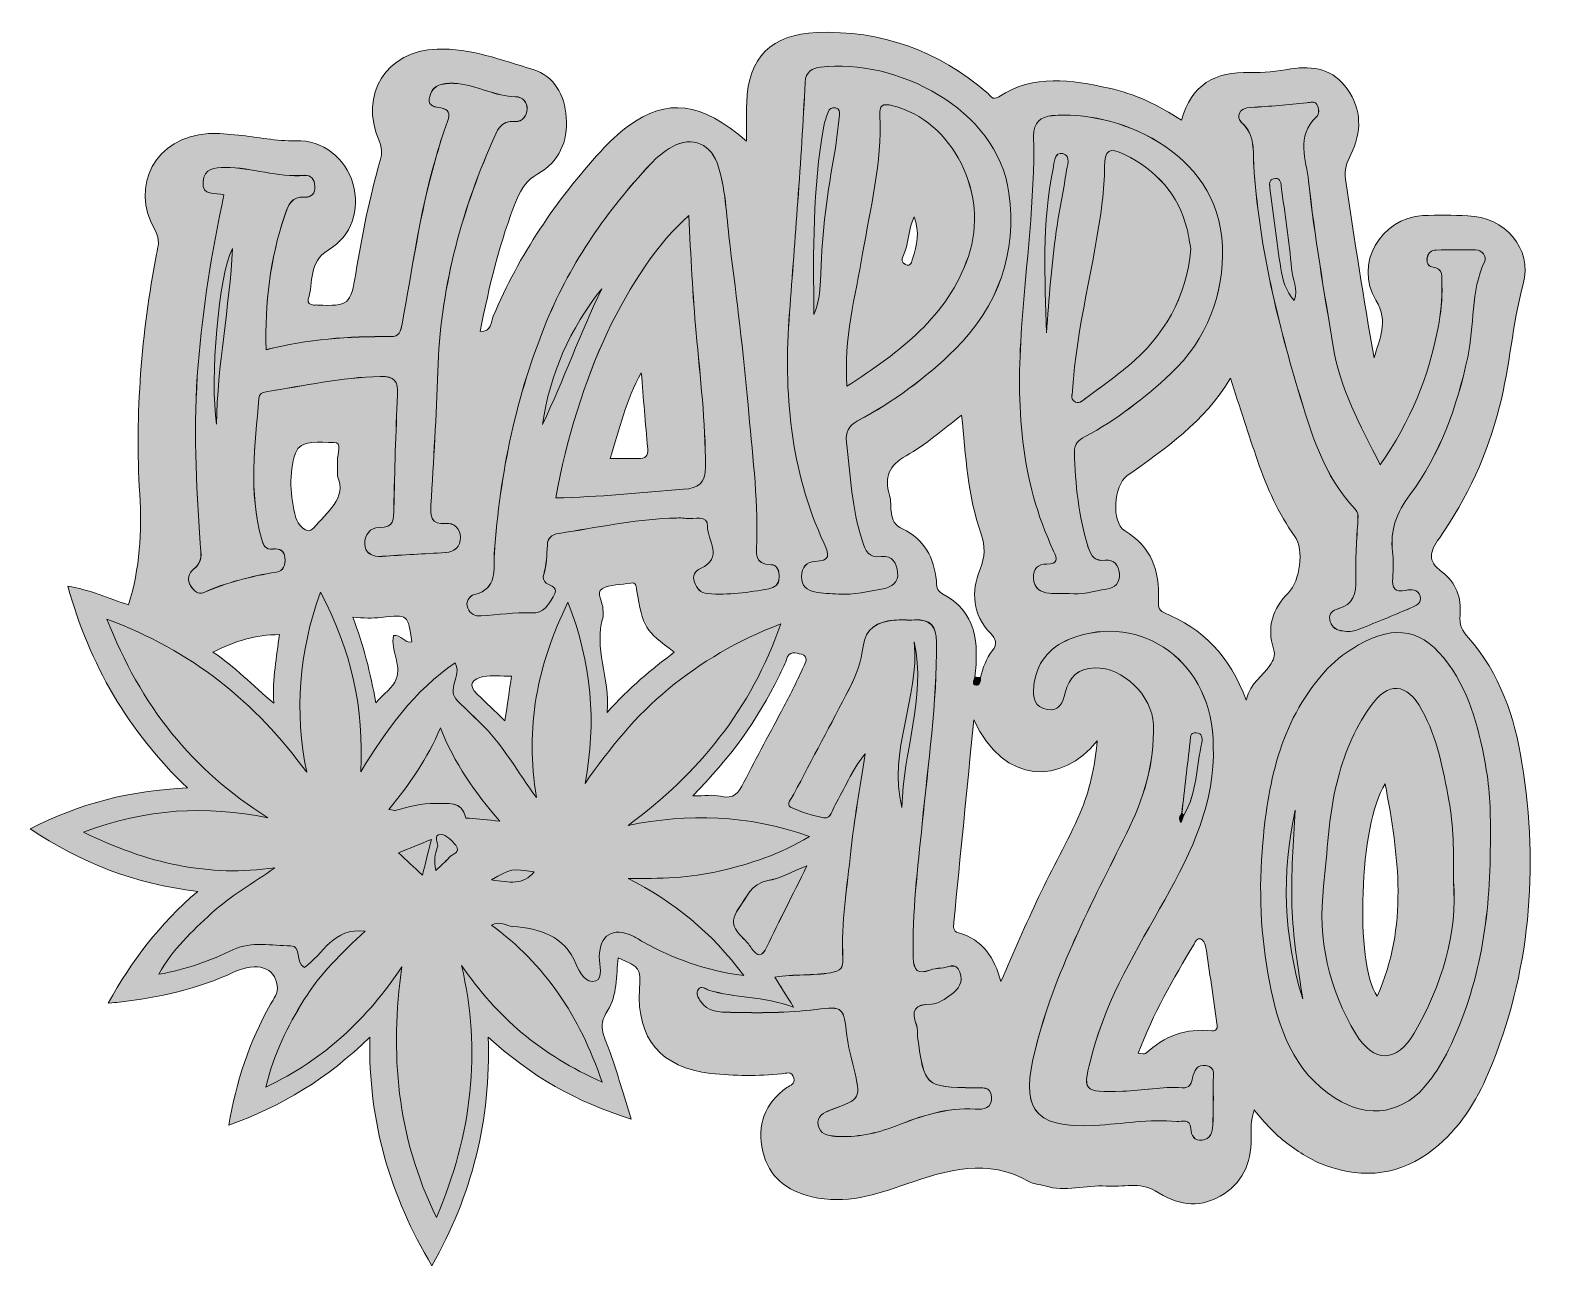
# Model space of a CAD drawing. Extents: x 440 to 1439, y -1390 to -571.
import ezdxf

# ---------------------------------------------------------------- set-up
doc = ezdxf.new("R2010")
doc.units = 0
doc.header["$MEASUREMENT"] = 0
doc.layers.add('katman 1', color=7, linetype='Continuous')

# ---------------------------------------------------------------- blocks, each defined once
blk = doc.blocks.new('block 2')
at = {"layer": 'katman 1', "true_color": 0x020202}
h = blk.add_hatch(color=18, dxfattribs=at)
h.dxf.hatch_style = 2
edge = h.paths.add_edge_path()
edge.add_spline(control_points=[(829.62, -1185.76), (828.12, -1197.72), (828.98, -1211.06), (822.62, -1220.56), (815.04, -1231.86), (821.17, -1239.29), (824.31, -1248.5), (829.07, -1262.46), (833.17, -1276.65), (838.15, -1292.7), (801.93, -1281.54), (771.52, -1264.13), (743.43, -1238.37), (745.31, -1293.66), (732.66, -1342.95), (706.19, -1389.96), (678.55, -1343.67), (663.92, -1294.74), (665, -1238.41), (637, -1265.8), (606.7, -1284.17), (571.51, -1296.83), (576.44, -1268.12), (585.12, -1241.5), (599.17, -1216.63), (601.34, -1212.79), (604.36, -1209.41), (603.66, -1204.19), (602.08, -1192.37), (590.6, -1188.09), (575.23, -1195.21), (550.95, -1206.46), (525.41, -1212.31), (499.03, -1215.23), (497.04, -1215.44), (495.03, -1215.54), (491.75, -1215.79), (507.15, -1187.81), (525.56, -1163.66), (551.01, -1141.78), (509.04, -1136.81), (473.57, -1122.87), (440, -1100.34), (472.92, -1083.5), (506.6, -1074.8), (544.17, -1073.29), (504.77, -1035.52), (479.33, -991.5), (465.01, -939.62), (479.49, -941.67), (492.25, -948.07), (505.25, -951.86), (512.65, -927.74), (514.09, -903.61), (512.57, -878.48), (509.35, -825.16), (513.76, -772.07), (523.69, -719.47), (524.6, -714.65), (526.28, -709.87), (522.96, -704.16), (505.47, -673.94), (523.26, -641.69), (558.19, -639.65), (564.73, -639.28), (571.38, -639.95), (577.93, -640.62), (590.6, -641.93), (603, -644.76), (615.99, -644.33), (633.79, -643.74), (649.14, -656.09), (653.77, -672.61), (658.74, -690.25), (653.2, -707.41), (637.5, -716.81), (624.21, -724.76), (627.66, -738.23), (624.27, -749.45), (623.57, -751.8), (625.35, -753.19), (627.82, -753.26), (628.64, -753.28), (629.48, -753.18), (630.29, -753.22), (650.87, -754.18), (652.42, -752.82), (655.73, -732.28), (659.81, -707.03), (664.79, -681.94), (671.97, -657.36), (673.34, -652.69), (673.07, -648.96), (671.13, -644.42), (657.88, -613.68), (675.99, -584.75), (709.55, -583.65), (731.69, -582.93), (752.5, -590.95), (773.21, -597.2), (787.09, -601.39), (794.07, -613.91), (795.2, -628.81), (796.44, -645.17), (790.26, -658.3), (776.25, -666.38), (769.18, -670.45), (765.59, -675.58), (762.65, -682.69), (751.01, -710.92), (744.21, -740.44), (738.08, -770.83), (745.7, -770.93), (745.2, -764.37), (746.76, -760.68), (763.99, -719.95), (788.32, -683.89), (818.05, -651.38), (823.6, -645.31), (829.63, -639.47), (836.26, -634.66), (862.19, -615.87), (884.46, -618.43), (914.67, -644.71), (914.67, -634.93), (914.51, -626.93), (914.7, -618.95), (915.42, -589.25), (931.34, -573.69), (961.1, -572.62), (1003.96, -571.08), (1041.34, -584.64), (1073.84, -612.32), (1076.03, -614.18), (1077.33, -618.13), (1081.74, -615.2), (1104.96, -599.83), (1129.94, -604.24), (1154.74, -609.5), (1171.81, -613.12), (1187.33, -620.84), (1202.84, -630.79), (1209, -607.02), (1225.21, -598.58), (1248.01, -599.15), (1257.03, -599.38), (1266.19, -598.3), (1275.11, -596.79), (1290.26, -594.24), (1303.52, -597.25), (1312.58, -609.99), (1322.25, -623.59), (1322.22, -638.8), (1314.93, -653.46), (1312.23, -658.9), (1310.48, -663.77), (1311.39, -669.79), (1317.35, -709.28), (1323.18, -748.79), (1330.43, -788.29), (1333.61, -775.7), (1340.39, -764.46), (1331.59, -750.06), (1317.01, -726.23), (1334.64, -695.66), (1362.68, -694), (1372.54, -693.42), (1382.48, -693.78), (1392.36, -694.11), (1416.9, -694.92), (1435.52, -715.58), (1429.07, -739.46), (1421.84, -766.24), (1420.34, -793.82), (1413.47, -820.58), (1405.35, -852.22), (1392.2, -881.21), (1373.57, -907.73), (1367.39, -916.53), (1365.17, -922.61), (1375.41, -930.17), (1384.46, -936.86), (1388.48, -947.36), (1387.26, -958.7), (1386.57, -965.16), (1388.71, -969.14), (1392.84, -973.8), (1413.78, -997.42), (1423.46, -1026.2), (1428.31, -1056.69), (1439.48, -1127), (1434.07, -1195.72), (1406.19, -1261.79), (1397.95, -1281.28), (1386.83, -1299.16), (1369.81, -1312.62), (1348, -1329.85), (1323.96, -1332.68), (1298.25, -1323.48), (1288.89, -1320.13), (1280.54, -1314.73), (1272.62, -1308.67), (1264.74, -1302.64), (1257.99, -1295.5), (1251, -1286.66), (1248.34, -1293.74), (1249, -1299.75), (1248.95, -1305.65), (1248.81, -1322.07), (1243.08, -1335.64), (1228.27, -1343.89), (1213.32, -1352.2), (1199.33, -1349.27), (1185.23, -1340.3), (1175.54, -1334.14), (1163.67, -1337.98), (1152.83, -1337.15), (1139.4, -1336.12), (1125.83, -1341.26), (1112.29, -1337.02), (1108.76, -1335.92), (1104.73, -1335.84), (1101.63, -1334.07), (1074.25, -1318.46), (1047.55, -1326.37), (1020.72, -1335.71), (1000.4, -1342.79), (980.04, -1349.5), (957.9, -1344.19), (941.23, -1340.2), (929.3, -1331.22), (925.34, -1314.09), (921.32, -1296.71), (926.65, -1282.38), (941.35, -1271.85), (943.6, -1270.24), (946.91, -1269.39), (945.95, -1265.51), (944.69, -1260.5), (940.74, -1262.47), (937.84, -1262.74), (922.19, -1264.17), (906.62, -1264.21), (890.98, -1262.4), (857.98, -1258.6), (841.75, -1239.64), (843.61, -1206.59), (844.41, -1192.49), (844.41, -1192.49), (829.62, -1185.76)], knot_values=[0, 0, 0, 0, 1, 1, 1, 2, 2, 2, 3, 3, 3, 4, 4, 4, 5, 5, 5, 6, 6, 6, 7, 7, 7, 8, 8, 8, 9, 9, 9, 10, 10, 10, 11, 11, 11, 12, 12, 12, 13, 13, 13, 14, 14, 14, 15, 15, 15, 16, 16, 16, 17, 17, 17, 18, 18, 18, 19, 19, 19, 20, 20, 20, 21, 21, 21, 22, 22, 22, 23, 23, 23, 24, 24, 24, 25, 25, 25, 26, 26, 26, 27, 27, 27, 28, 28, 28, 29, 29, 29, 30, 30, 30, 31, 31, 31, 32, 32, 32, 33, 33, 33, 34, 34, 34, 35, 35, 35, 36, 36, 36, 37, 37, 37, 38, 38, 38, 39, 39, 39, 40, 40, 40, 41, 41, 41, 42, 42, 42, 43, 43, 43, 44, 44, 44, 45, 45, 45, 46, 46, 46, 47, 47, 47, 48, 48, 48, 49, 49, 49, 50, 50, 50, 51, 51, 51, 52, 52, 52, 53, 53, 53, 54, 54, 54, 55, 55, 55, 56, 56, 56, 57, 57, 57, 58, 58, 58, 59, 59, 59, 60, 60, 60, 61, 61, 61, 62, 62, 62, 63, 63, 63, 64, 64, 64, 65, 65, 65, 66, 66, 66, 67, 67, 67, 68, 68, 68, 69, 69, 69, 70, 70, 70, 71, 71, 71, 72, 72, 72, 73, 73, 73, 74, 74, 74, 75, 75, 75, 76, 76, 76, 77, 77, 77, 78, 78, 78, 79, 79, 79, 80, 80, 80, 81, 81, 81, 82, 82, 82, 83, 83, 83, 83], degree=3, periodic=1)
edge = h.paths.add_edge_path()
edge.add_spline(control_points=[(1069.56, -1000.14), (1071, -993.63), (1073.53, -987.48), (1077.46, -982.19), (1080.9, -977.55), (1079.97, -974.76), (1076.18, -970.78), (1064.33, -958.36), (1063.17, -943.32), (1069.32, -928.28), (1072.69, -920.05), (1072.76, -913.13), (1069.94, -904.99), (1061.17, -879.75), (1059.79, -853.11), (1057.1, -826.26), (1044.28, -835.83), (1033.23, -846.07), (1020.42, -853.08), (1008.72, -859.5), (1005.87, -867.53), (1009.26, -878.94), (1011.54, -886.65), (1007.45, -896.79), (1017.93, -901.57), (1032.59, -908.25), (1038.66, -920.78), (1040.35, -936.04), (1040.71, -939.19), (1040.17, -942.43), (1044.05, -944.43), (1067.35, -956.5), (1068.4, -977.51), (1065.91, -999.85), (1065.23, -1001.83), (1063.73, -1004.68), (1066.63, -1005.19), (1068.54, -1005.52), (1070.13, -1002.79), (1069.56, -1000.14)], knot_values=[0, 0, 0, 0, 1, 1, 1, 2, 2, 2, 3, 3, 3, 4, 4, 4, 5, 5, 5, 6, 6, 6, 7, 7, 7, 8, 8, 8, 9, 9, 9, 10, 10, 10, 11, 11, 11, 12, 12, 12, 13, 13, 13, 13], degree=3, periodic=1)
edge = h.paths.add_edge_path()
edge.add_spline(control_points=[(912.77, -1197.59), (891.37, -1168.62), (866.11, -1148.55), (836.2, -1133.32), (856.88, -1133.33), (877.2, -1133.04), (897.27, -1128.24), (917.15, -1123.49), (936.35, -1117.43), (956.24, -1105.4), (915.12, -1090.69), (875.97, -1090.19), (836.08, -1098.07), (882.82, -1063.74), (917.48, -1021.31), (937.3, -964.54), (908.38, -975.44), (884.63, -989.9), (862.85, -1007.65), (841.14, -1025.33), (823.89, -1047.07), (807.59, -1070.23), (815.34, -1029.65), (812.04, -990.8), (796.3, -950.19), (775.86, -992.08), (767.63, -1033.11), (775.43, -1079.6), (762.73, -1062.59), (754.08, -1046.08), (740.99, -1032.97), (735.16, -1027.13), (729.13, -1021.48), (723.22, -1015.72), (715.18, -1007.89), (726.34, -999.21), (721.59, -990.36), (694.27, -1008.7), (676.08, -1034.9), (659.02, -1062.53), (661.29, -1020.77), (652.9, -982.13), (632.26, -943.45), (617.83, -983.99), (615.13, -1022.75), (623.19, -1062.91), (589.43, -1016.38), (547.15, -982.39), (490.84, -961.34), (513.16, -1018.55), (547.38, -1061.78), (597.36, -1092.98), (556.52, -1084.74), (517.09, -1086.72), (475.41, -1102.6), (517.51, -1123.34), (558.24, -1132.51), (602.19, -1126.18), (587.82, -1136.4), (572.61, -1144.7), (560, -1156.46), (547.35, -1168.28), (534.29, -1179.92), (525.31, -1196.74), (543.8, -1193.64), (559.41, -1187.59), (574.68, -1180.38), (586.83, -1174.65), (599.94, -1177.88), (612.54, -1177.91), (620.31, -1177.93), (615.06, -1189.12), (621.78, -1192.17), (634.08, -1183.54), (640.86, -1165.54), (661.86, -1168.18), (646.41, -1182.5), (631.98, -1196.5), (621.39, -1213.71), (610.64, -1231.2), (601.46, -1249.38), (596.1, -1271.51), (635.12, -1253.17), (663.51, -1225.92), (686.18, -1191.87), (678.36, -1248.99), (682.61, -1303.67), (709.17, -1357.84), (732.86, -1302.5), (738.92, -1247.93), (725.84, -1190.89), (749.13, -1225.03), (778.5, -1250.37), (818.89, -1268.19), (803.82, -1224.06), (780.83, -1190.03), (745.65, -1164.15), (751.38, -1161.05), (755.31, -1164.8), (759.63, -1165.1), (777.84, -1166.38), (793.68, -1171.05), (801.77, -1190.18), (803.85, -1195.11), (808.19, -1203.47), (814.66, -1201.1), (819.84, -1199.21), (816.9, -1190.69), (817.03, -1185.16), (817.37, -1170.6), (825.9, -1165.21), (839.5, -1171.43), (841.73, -1172.46), (843.69, -1174.07), (845.87, -1175.25), (866.07, -1186.23), (887.17, -1194.39), (912.77, -1197.59)], knot_values=[0, 0, 0, 0, 1, 1, 1, 2, 2, 2, 3, 3, 3, 4, 4, 4, 5, 5, 5, 6, 6, 6, 7, 7, 7, 8, 8, 8, 9, 9, 9, 10, 10, 10, 11, 11, 11, 12, 12, 12, 13, 13, 13, 14, 14, 14, 15, 15, 15, 16, 16, 16, 17, 17, 17, 18, 18, 18, 19, 19, 19, 20, 20, 20, 21, 21, 21, 22, 22, 22, 23, 23, 23, 24, 24, 24, 25, 25, 25, 26, 26, 26, 27, 27, 27, 28, 28, 28, 29, 29, 29, 30, 30, 30, 31, 31, 31, 32, 32, 32, 33, 33, 33, 34, 34, 34, 35, 35, 35, 36, 36, 36, 37, 37, 37, 38, 38, 38, 39, 39, 39, 39], degree=3, periodic=1)
edge = h.paths.add_edge_path()
edge.add_spline(control_points=[(568.35, -680.29), (560.3, -717.99), (554.31, -755.11), (551.28, -792.92), (548.09, -832.58), (549.78, -871.93), (552.72, -911.35), (553.23, -918.29), (554.56, -923.57), (548, -928.51), (545.38, -930.49), (543.44, -935.4), (546.56, -939.73), (548.64, -942.62), (551.33, -945.4), (554.68, -943.91), (570.2, -937.02), (586.41, -932.96), (603.11, -930.3), (607.89, -929.54), (609.23, -925.41), (608.8, -920.71), (608.34, -915.7), (605.03, -914.57), (601, -914.96), (595.59, -915.47), (594.57, -912.66), (593.28, -907.99), (584.67, -877.12), (588.88, -846.14), (591.59, -815.14), (591.85, -812.1), (593.45, -811.15), (596.31, -810.71), (621.44, -806.89), (646.26, -801.12), (671.9, -800.6), (681.56, -800.41), (683.87, -803.76), (683.43, -812.72), (682.17, -837.8), (681.48, -862.93), (680.93, -888.05), (680.78, -895.04), (681.47, -900.98), (671.25, -900.65), (665.21, -900.45), (661.47, -905.95), (661.71, -911.62), (661.97, -917.97), (666.8, -920.27), (673.17, -919.81), (687.11, -918.81), (701.09, -918.18), (715.05, -917.29), (721.34, -916.9), (725.17, -913.43), (725.03, -907.09), (724.91, -901.31), (720.94, -897.44), (715.43, -897.97), (705.29, -898.95), (705.11, -893.23), (705.52, -885.92), (707.17, -856.35), (709.18, -826.78), (710.06, -797.19), (711.64, -743.81), (724.95, -693.34), (746.27, -644.73), (749.16, -638.14), (751.36, -630.73), (761.48, -631.6), (765.99, -631.99), (769.18, -627.73), (769.27, -623.41), (769.36, -619.07), (766.42, -615.26), (761.64, -615.2), (748.23, -615.06), (736.49, -607.86), (723.31, -606.53), (719.5, -606.14), (716.21, -606.19), (712.56, -607.05), (707.2, -608.3), (704.92, -612.19), (704.42, -616.74), (703.88, -621.81), (708.23, -621.95), (712.02, -622.63), (717.04, -623.53), (718.6, -626.17), (716.53, -631.54), (713.28, -639.95), (710.82, -648.68), (708.31, -657.36), (698, -692.9), (693.25, -729.57), (686.39, -765.81), (685.46, -770.68), (685.01, -774.24), (678.57, -774.19), (651.12, -773.96), (623.82, -775.85), (596.34, -782.82), (595.37, -751.97), (599.05, -722.88), (608.42, -694.46), (610.78, -687.32), (612.88, -681.19), (622.15, -681.7), (626.65, -681.95), (628.81, -679.12), (628.64, -674.56), (628.48, -670.13), (626.02, -666.97), (621.87, -667.32), (603.95, -668.84), (586.93, -662.06), (569.23, -662.08), (562.37, -662.1), (555.29, -662.54), (554.54, -671.52), (553.65, -681.73), (562.7, -678.13), (568.35, -680.29)], knot_values=[0, 0, 0, 0, 1, 1, 1, 2, 2, 2, 3, 3, 3, 4, 4, 4, 5, 5, 5, 6, 6, 6, 7, 7, 7, 8, 8, 8, 9, 9, 9, 10, 10, 10, 11, 11, 11, 12, 12, 12, 13, 13, 13, 14, 14, 14, 15, 15, 15, 16, 16, 16, 17, 17, 17, 18, 18, 18, 19, 19, 19, 20, 20, 20, 21, 21, 21, 22, 22, 22, 23, 23, 23, 24, 24, 24, 25, 25, 25, 26, 26, 26, 27, 27, 27, 28, 28, 28, 29, 29, 29, 30, 30, 30, 31, 31, 31, 32, 32, 32, 33, 33, 33, 34, 34, 34, 35, 35, 35, 36, 36, 36, 37, 37, 37, 38, 38, 38, 39, 39, 39, 40, 40, 40, 41, 41, 41, 42, 42, 42, 42], degree=3, periodic=1)
edge = h.paths.add_edge_path()
edge.add_spline(control_points=[(863.45, -894.51), (868.1, -894.51), (871.47, -894.1), (874.7, -894.6), (879.86, -895.42), (888.97, -891.82), (888.75, -899.91), (888.51, -909.06), (899.75, -920.98), (884.15, -927.79), (880.34, -929.46), (878.48, -932.68), (880.07, -936.93), (881.59, -940.98), (884.01, -944.12), (888.86, -944.5), (902.55, -945.58), (916.02, -943.75), (929.38, -941.23), (932.89, -940.57), (936.26, -938.51), (936.22, -933.68), (936.19, -929.54), (935.21, -925.38), (930.84, -925.32), (919.61, -925.2), (921.12, -917.5), (921.34, -910.61), (922.27, -880.05), (918.19, -849.77), (915.58, -819.46), (912.55, -784.3), (908.09, -749.24), (903.66, -714.21), (901.44, -696.71), (901.13, -678.88), (896.12, -661.82), (891.62, -646.52), (878.62, -640.84), (865.34, -648.41), (860.04, -651.43), (855.05, -655.45), (850.88, -659.91), (822.25, -690.61), (798.49, -724.63), (782.39, -763.57), (761.95, -813), (751.22, -864.64), (747.51, -917.94), (746.8, -928.05), (750.05, -941.33), (734.28, -945.14), (731.22, -945.88), (728.13, -949.87), (729.86, -954.18), (731.4, -957.98), (734.75, -959.57), (738.88, -959.29), (749.95, -958.51), (761.05, -956.85), (772.07, -957.25), (780.67, -957.57), (782.87, -952.3), (786.44, -946.68), (790.65, -940.07), (785.19, -939.67), (781.83, -937.47), (779.85, -936.17), (779.62, -933.81), (780.2, -931.89), (782.15, -925.48), (782.31, -918.92), (782.63, -912.33), (782.84, -907.75), (785.2, -905.36), (790.37, -904.58), (815.11, -900.78), (839.66, -895.57), (863.45, -894.51)], knot_values=[0, 0, 0, 0, 1, 1, 1, 2, 2, 2, 3, 3, 3, 4, 4, 4, 5, 5, 5, 6, 6, 6, 7, 7, 7, 8, 8, 8, 9, 9, 9, 10, 10, 10, 11, 11, 11, 12, 12, 12, 13, 13, 13, 14, 14, 14, 15, 15, 15, 16, 16, 16, 17, 17, 17, 18, 18, 18, 19, 19, 19, 20, 20, 20, 21, 21, 21, 22, 22, 22, 23, 23, 23, 24, 24, 24, 25, 25, 25, 26, 26, 26, 26], degree=3, periodic=1)
edge = h.paths.add_edge_path()
edge.add_spline(control_points=[(1407.36, -1110.56), (1407.58, -1094.06), (1407.47, -1077.6), (1404.67, -1061.28), (1400.41, -1036.47), (1394.84, -1012.12), (1379.67, -991.24), (1362.86, -968.11), (1345.04, -964.41), (1320.1, -978.5), (1312.5, -982.79), (1305.56, -987.86), (1299.57, -994.2), (1269.03, -1026.58), (1260.38, -1067.71), (1256.6, -1109.56), (1253.83, -1140.14), (1255.04, -1171.22), (1261.04, -1201.77), (1267.04, -1232.34), (1276.43, -1260.85), (1304.51, -1278.83), (1326.96, -1293.2), (1350.63, -1289.11), (1366.7, -1267.81), (1371.63, -1261.28), (1376.08, -1254.19), (1379.67, -1246.84), (1400.61, -1203.82), (1407.46, -1157.86), (1407.36, -1110.56)], knot_values=[0, 0, 0, 0, 1, 1, 1, 2, 2, 2, 3, 3, 3, 4, 4, 4, 5, 5, 5, 6, 6, 6, 7, 7, 7, 8, 8, 8, 9, 9, 9, 10, 10, 10, 10], degree=3, periodic=1)
edge = h.paths.add_edge_path()
edge.add_spline(control_points=[(975.62, -944.82), (985.69, -945.58), (995.34, -942.89), (1005.05, -941.28), (1010.68, -940.34), (1015.42, -936.86), (1014.71, -930.47), (1014.05, -924.53), (1011.36, -918.83), (1003.73, -919.95), (995.33, -921.18), (993.39, -915.91), (991.32, -909.62), (984.32, -888.3), (983.29, -866.08), (980.8, -844.07), (980.07, -837.61), (982.19, -833.32), (988.2, -830.08), (1011.97, -817.33), (1033.58, -801.42), (1052.74, -782.54), (1081.6, -754.11), (1093.78, -718.06), (1088.46, -679.06), (1080.75, -622.45), (1012.81, -589.63), (963.68, -595.54), (958.14, -596.2), (953.8, -598.55), (953.44, -605.66), (952.1, -631.93), (950.53, -658.2), (948.54, -684.42), (946.66, -709.03), (944.99, -733.65), (943.09, -758.23), (938.98, -811.23), (943.54, -862.51), (965.96, -911.27), (969.48, -918.92), (970.26, -922.85), (959.84, -923.12), (954.68, -923.26), (951.16, -926.85), (951, -933.11), (950.83, -939.56), (954.73, -942.21), (959.69, -943.32), (964.85, -944.49), (970.29, -944.37), (975.62, -944.82)], knot_values=[0, 0, 0, 0, 1, 1, 1, 2, 2, 2, 3, 3, 3, 4, 4, 4, 5, 5, 5, 6, 6, 6, 7, 7, 7, 8, 8, 8, 9, 9, 9, 10, 10, 10, 11, 11, 11, 12, 12, 12, 13, 13, 13, 14, 14, 14, 15, 15, 15, 16, 16, 16, 17, 17, 17, 17], degree=3, periodic=1)
edge = h.paths.add_edge_path()
edge.add_spline(control_points=[(945.75, -1218.44), (925.44, -1211.07), (906.87, -1212.59), (889.39, -1207.22), (887.26, -1206.57), (884.71, -1204.03), (882.67, -1206.63), (880.53, -1209.36), (882.58, -1212.2), (884.08, -1214.56), (888.76, -1221.89), (896.76, -1221.82), (903.88, -1221.99), (922.81, -1222.44), (941.69, -1222.42), (960.62, -1220.07), (978.99, -1217.78), (978.9, -1218.85), (981.06, -1237.34), (981.92, -1244.63), (983.86, -1251.8), (985.59, -1258.95), (990.48, -1279.11), (990.58, -1279.22), (970.54, -1286.65), (965.46, -1288.52), (960.86, -1290.76), (962.07, -1296.8), (963.2, -1302.47), (968.15, -1303.77), (973.54, -1304.14), (987.38, -1305.07), (1000.48, -1302.35), (1013.32, -1297.35), (1030.23, -1290.78), (1047.3, -1284.77), (1065.97, -1286.16), (1071.78, -1286.59), (1077.49, -1285.34), (1076.96, -1277.93), (1076.45, -1270.74), (1070.21, -1272.16), (1065.45, -1272.06), (1032.43, -1271.33), (1032.42, -1271.34), (1027.93, -1238.05), (1027.6, -1235.6), (1028.17, -1232.87), (1027.29, -1230.68), (1023.33, -1220.8), (1025.84, -1216.56), (1037.05, -1216.5), (1041.48, -1216.48), (1046.31, -1213.11), (1050.19, -1210.22), (1054.89, -1206.72), (1058.42, -1201.93), (1055.95, -1195.36), (1053.2, -1188.03), (1047.68, -1192.65), (1043.3, -1192.72), (1040.88, -1192.75), (1038.35, -1193.19), (1036.06, -1194), (1028.01, -1196.83), (1025.31, -1194.42), (1025.05, -1185.67), (1024.15, -1155.9), (1028.07, -1126.47), (1030.95, -1097.03), (1034.88, -1056.95), (1040.73, -1017.07), (1040.48, -976.63), (1040.41, -965.89), (1036.24, -961.42), (1025.81, -961.94), (1021.28, -962.17), (1016.7, -961.71), (1012.19, -962.11), (1001.41, -963.08), (993.25, -967.46), (991.77, -979.45), (990.54, -989.38), (987.27, -998.69), (982.69, -1007.48), (970.51, -1030.85), (958.07, -1054.08), (945.87, -1077.45), (944.48, -1080.11), (940.58, -1084.27), (943.79, -1085.92), (950.58, -1089.39), (958.23, -1091.72), (965.79, -1093), (970.87, -1093.87), (971.25, -1087.73), (973.27, -1084.42), (979.67, -1073.91), (983.85, -1062.04), (993.09, -1050.74), (989.67, -1073.7), (985.88, -1094.35), (983.69, -1115.15), (981.21, -1138.82), (977.25, -1162.46), (978.42, -1186.41), (978.72, -1192.48), (976.88, -1194.56), (970.46, -1195.71), (958.55, -1197.83), (946.31, -1196.53), (933.31, -1198.64), (937.45, -1205.18), (940.64, -1210.26), (945.75, -1218.44)], knot_values=[0, 0, 0, 0, 1, 1, 1, 2, 2, 2, 3, 3, 3, 4, 4, 4, 5, 5, 5, 6, 6, 6, 7, 7, 7, 8, 8, 8, 9, 9, 9, 10, 10, 10, 11, 11, 11, 12, 12, 12, 13, 13, 13, 14, 14, 14, 15, 15, 15, 16, 16, 16, 17, 17, 17, 18, 18, 18, 19, 19, 19, 20, 20, 20, 21, 21, 21, 22, 22, 22, 23, 23, 23, 24, 24, 24, 25, 25, 25, 26, 26, 26, 27, 27, 27, 28, 28, 28, 29, 29, 29, 30, 30, 30, 31, 31, 31, 32, 32, 32, 33, 33, 33, 34, 34, 34, 35, 35, 35, 36, 36, 36, 37, 37, 37, 38, 38, 38, 38], degree=3, periodic=1)
edge = h.paths.add_edge_path()
edge.add_spline(control_points=[(1128.36, -944.37), (1136.26, -945.58), (1144.64, -942.91), (1153.12, -941.45), (1158.32, -940.55), (1162.4, -937.51), (1161.59, -931.22), (1160.88, -925.79), (1158.62, -921.64), (1152.13, -922.36), (1145.57, -923.08), (1142.88, -919.97), (1140.99, -913.8), (1134.67, -893.19), (1132.24, -872.15), (1131.82, -850.69), (1131.71, -845.07), (1134.68, -842.61), (1138.87, -840.38), (1159.79, -829.29), (1178.34, -814.91), (1195.55, -798.79), (1219.94, -775.97), (1230.98, -745.77), (1229.82, -714.36), (1227.43, -649.72), (1157.12, -623.72), (1117.13, -627.74), (1109.38, -628.52), (1104.64, -631.92), (1104.81, -641.28), (1105.63, -683.73), (1099.78, -725.83), (1096.82, -768.06), (1093.22, -819.35), (1095.68, -869.06), (1118.06, -916.26), (1120.65, -921.72), (1120.72, -924.81), (1113.57, -924.88), (1107.57, -924.95), (1104.45, -927.98), (1104.72, -934.19), (1105.02, -940.83), (1109.2, -943.65), (1115.08, -944.28), (1119.17, -944.71), (1123.34, -944.37), (1128.36, -944.37)], knot_values=[0, 0, 0, 0, 1, 1, 1, 2, 2, 2, 3, 3, 3, 4, 4, 4, 5, 5, 5, 6, 6, 6, 7, 7, 7, 8, 8, 8, 9, 9, 9, 10, 10, 10, 11, 11, 11, 12, 12, 12, 13, 13, 13, 14, 14, 14, 15, 15, 15, 16, 16, 16, 16], degree=3, periodic=1)
edge = h.paths.add_edge_path()
edge.add_spline(control_points=[(1223.77, -1045.57), (1224.28, -990.7), (1176.27, -955.69), (1128.92, -974.52), (1114.53, -980.25), (1106.53, -990.78), (1104.86, -1006.08), (1104.08, -1013.17), (1105.28, -1019.74), (1113.7, -1021.23), (1121.95, -1022.69), (1124.16, -1016.56), (1125.71, -1010.21), (1128.24, -999.81), (1134, -993.94), (1145.51, -993.64), (1163.63, -993.19), (1183.47, -1012), (1184.13, -1031.25), (1185.02, -1057), (1177.69, -1080.69), (1166.32, -1103.46), (1143.18, -1149.81), (1118.63, -1195.54), (1105.93, -1246.37), (1096.44, -1284.35), (1102.59, -1299.06), (1145.36, -1296.87), (1163.43, -1295.95), (1181.42, -1292.65), (1199.6, -1294.24), (1203.16, -1294.56), (1208.54, -1292.03), (1208.91, -1298.91), (1209.17, -1303.67), (1211.26, -1307.24), (1216.36, -1306.73), (1221.98, -1306.17), (1223.34, -1301.35), (1223.51, -1296.67), (1223.85, -1287.18), (1223.98, -1277.67), (1223.71, -1268.19), (1223.6, -1264.16), (1226.05, -1258.38), (1219.1, -1257.24), (1213.07, -1256.27), (1211.19, -1260.79), (1210.11, -1265.32), (1209.16, -1269.25), (1208.24, -1272.26), (1203.17, -1271.91), (1189.96, -1270.99), (1176.93, -1273.8), (1163.81, -1274.21), (1136.76, -1275.08), (1136.81, -1274.76), (1143.84, -1248.52), (1153.64, -1211.88), (1173.38, -1180), (1191.72, -1147.36), (1209.77, -1115.23), (1225.24, -1082.06), (1223.77, -1045.57)], knot_values=[0, 0, 0, 0, 1, 1, 1, 2, 2, 2, 3, 3, 3, 4, 4, 4, 5, 5, 5, 6, 6, 6, 7, 7, 7, 8, 8, 8, 9, 9, 9, 10, 10, 10, 11, 11, 11, 12, 12, 12, 13, 13, 13, 14, 14, 14, 15, 15, 15, 16, 16, 16, 17, 17, 17, 18, 18, 18, 19, 19, 19, 20, 20, 20, 21, 21, 21, 21], degree=3, periodic=1)
edge = h.paths.add_edge_path()
edge.add_spline(control_points=[(1334.42, -859.09), (1320.66, -832.61), (1307.77, -808.18), (1303.23, -780.6), (1297.23, -744.18), (1290.9, -707.77), (1286.99, -671.11), (1285.52, -657.31), (1278.14, -641.22), (1292.26, -628.54), (1294.37, -626.65), (1293.79, -622.83), (1292.38, -620.33), (1290.92, -617.74), (1288.2, -618.99), (1285.7, -619.24), (1273.43, -620.45), (1261.14, -621.7), (1248.83, -622.23), (1240.54, -622.59), (1238.54, -628.48), (1242.82, -632.47), (1251.8, -640.81), (1250.06, -651.53), (1250.67, -660.88), (1253.91, -711.62), (1265.45, -760.66), (1279.9, -809.04), (1288.34, -837.35), (1296.65, -866.17), (1317.89, -888.58), (1319.62, -890.4), (1319.83, -892.6), (1319.66, -895.34), (1318.83, -908.48), (1317.86, -921.68), (1318.27, -934.82), (1318.58, -944.55), (1316.79, -951.71), (1306.44, -954.6), (1303.11, -955.53), (1300.32, -957.57), (1300.95, -961.67), (1301.59, -965.8), (1304.47, -968.34), (1308.31, -969.02), (1311.48, -969.59), (1315.21, -969.92), (1318.11, -968.83), (1330.42, -964.21), (1342.57, -959.15), (1354.65, -953.95), (1357.87, -952.56), (1362.27, -950.87), (1360.82, -946.09), (1359.47, -941.63), (1354.99, -941.51), (1351.4, -942.31), (1343.85, -944.01), (1342.12, -940.81), (1342.67, -934), (1343.13, -928.26), (1343.22, -922.38), (1342.56, -916.68), (1340.89, -902.37), (1345.23, -890.87), (1354.01, -879.1), (1374.2, -852.05), (1385.23, -820.77), (1392.4, -787.78), (1396.96, -766.73), (1394.14, -744.44), (1403.62, -724.2), (1405.02, -721.2), (1402.42, -716.8), (1397.55, -716.74), (1388.89, -716.63), (1380.21, -716.59), (1371.55, -716.77), (1368.4, -716.84), (1366.15, -718.71), (1365.54, -721.97), (1365.02, -724.7), (1366, -727.64), (1368.6, -727.92), (1376.84, -728.82), (1375.09, -734.74), (1375.28, -739.84), (1375.64, -749.36), (1374.56, -758.73), (1372.79, -768.07), (1366.63, -800.41), (1354.55, -830.15), (1334.42, -859.09)], knot_values=[0, 0, 0, 0, 1, 1, 1, 2, 2, 2, 3, 3, 3, 4, 4, 4, 5, 5, 5, 6, 6, 6, 7, 7, 7, 8, 8, 8, 9, 9, 9, 10, 10, 10, 11, 11, 11, 12, 12, 12, 13, 13, 13, 14, 14, 14, 15, 15, 15, 16, 16, 16, 17, 17, 17, 18, 18, 18, 19, 19, 19, 20, 20, 20, 21, 21, 21, 22, 22, 22, 23, 23, 23, 24, 24, 24, 25, 25, 25, 26, 26, 26, 27, 27, 27, 28, 28, 28, 29, 29, 29, 30, 30, 30, 31, 31, 31, 31], degree=3, periodic=1)
edge = h.paths.add_edge_path()
edge.add_spline(control_points=[(1245.7, -1015.17), (1248.37, -1002.89), (1256.92, -999.31), (1261.29, -992.06), (1263.46, -988.45), (1265.31, -986.02), (1263.72, -981.11), (1259.09, -966.93), (1263.07, -954.44), (1273.55, -943.91), (1281.4, -936.04), (1284.03, -915.4), (1277.79, -906.6), (1266.96, -891.31), (1259.35, -874.48), (1253.31, -856.9), (1247.11, -838.92), (1241.37, -820.79), (1235.13, -801.79), (1218, -830.64), (1192.07, -848.4), (1166.54, -866.53), (1158, -872.59), (1156.04, -897.3), (1165.08, -902.7), (1183.1, -913.46), (1188.24, -929.43), (1187.52, -948.82), (1187.39, -951.99), (1186.88, -955.39), (1191.07, -957.09), (1216.64, -967.51), (1234.66, -985.56), (1245.7, -1015.17)], knot_values=[0, 0, 0, 0, 1, 1, 1, 2, 2, 2, 3, 3, 3, 4, 4, 4, 5, 5, 5, 6, 6, 6, 7, 7, 7, 8, 8, 8, 9, 9, 9, 10, 10, 10, 11, 11, 11, 11], degree=3, periodic=1)
edge = h.paths.add_edge_path()
edge.add_spline(control_points=[(1065.13, -1028.22), (1060.59, -1074.17), (1056.23, -1118.2), (1051.92, -1162.25), (1051.65, -1165.06), (1051.14, -1168.3), (1054.99, -1169.33), (1071.2, -1173.67), (1078.81, -1185.99), (1083.11, -1201.43), (1091.8, -1181.93), (1099.68, -1163.38), (1108.3, -1145.18), (1117.11, -1126.58), (1127.52, -1108.71), (1135.58, -1089.81), (1141.71, -1075.44), (1145.3, -1059.98), (1146.92, -1042.02), (1123.58, -1071.05), (1085.49, -1071.66), (1065.13, -1028.22)], knot_values=[0, 0, 0, 0, 1, 1, 1, 2, 2, 2, 3, 3, 3, 4, 4, 4, 5, 5, 5, 6, 6, 6, 7, 7, 7, 7], degree=3, periodic=1)
edge = h.paths.add_edge_path()
edge.add_spline(control_points=[(866.73, -983.27), (847.34, -968.99), (846.02, -966.92), (841.79, -941.86), (841.35, -939.2), (841.62, -936.88), (837.94, -937.49), (831.49, -938.59), (824.12, -938.16), (818.85, -941.26), (814.38, -943.89), (819.68, -950.18), (819.46, -954.93), (819.38, -956.57), (820.01, -958.36), (819.54, -959.84), (813.07, -980.49), (824.28, -999.84), (822.2, -1023.28), (837.03, -1006.52), (851.68, -994.72), (866.73, -983.27)], knot_values=[0, 0, 0, 0, 1, 1, 1, 2, 2, 2, 3, 3, 3, 4, 4, 4, 5, 5, 5, 6, 6, 6, 7, 7, 7, 7], degree=3, periodic=1)
edge = h.paths.add_edge_path()
edge.add_spline(control_points=[(1174.06, -1248.97), (1176.68, -1249.19), (1178.38, -1249.86), (1178.96, -1249.32), (1191.36, -1237.71), (1205.8, -1232.29), (1222.87, -1234.22), (1226.4, -1234.62), (1226.66, -1232.1), (1226.26, -1229.35), (1223.77, -1212.24), (1221.37, -1195.12), (1218.71, -1178.04), (1218.44, -1176.26), (1216.95, -1173.85), (1215.44, -1173.29), (1213.29, -1172.51), (1212.16, -1174.88), (1211.06, -1176.72), (1197.33, -1199.67), (1184.01, -1222.85), (1174.06, -1248.97)], knot_values=[0, 0, 0, 0, 1, 1, 1, 2, 2, 2, 3, 3, 3, 4, 4, 4, 5, 5, 5, 6, 6, 6, 7, 7, 7, 7], degree=3, periodic=1)
edge = h.paths.add_edge_path()
edge.add_spline(control_points=[(879, -1078.53), (886.99, -1078.53), (892.42, -1077.51), (897.28, -1078.75), (906.2, -1081.02), (909.42, -1076.48), (912.88, -1069.54), (921.33, -1052.59), (930.61, -1036.06), (939.4, -1019.29), (943.99, -1010.52), (948.49, -1001.68), (952.49, -992.64), (953.53, -990.31), (956, -986.04), (950.97, -984.7), (947.27, -983.72), (942.84, -981.95), (941, -988.18), (939.85, -992.08), (937.66, -995.69), (935.88, -999.4), (922.09, -1028.2), (903.45, -1053.63), (879, -1078.53)], knot_values=[0, 0, 0, 0, 1, 1, 1, 2, 2, 2, 3, 3, 3, 4, 4, 4, 5, 5, 5, 6, 6, 6, 7, 7, 7, 8, 8, 8, 8], degree=3, periodic=1)
edge = h.paths.add_edge_path()
edge.add_spline(control_points=[(643.61, -866.61), (643.61, -861.29), (643.72, -858.81), (643.58, -856.34), (643.32, -851.99), (647.24, -844), (641.1, -844.25), (632.41, -844.61), (618.81, -841.82), (615.71, -851.4), (611.37, -864.81), (612.14, -880.11), (615.97, -894.15), (617.05, -898.1), (623.33, -906.4), (627.76, -901.09), (636.46, -890.7), (650.08, -881.06), (643.61, -866.61)], knot_values=[0, 0, 0, 0, 1, 1, 1, 2, 2, 2, 3, 3, 3, 4, 4, 4, 5, 5, 5, 6, 6, 6, 6], degree=3, periodic=1)
edge = h.paths.add_edge_path()
edge.add_spline(control_points=[(954.57, -1124.95), (943.82, -1129.13), (936.5, -1133.31), (928.7, -1134.69), (917.39, -1136.68), (914.91, -1145.75), (909.38, -1153.22), (900.76, -1164.88), (910.39, -1169.78), (915.81, -1176.63), (916.57, -1177.59), (917.26, -1178.61), (917.98, -1179.62), (921.95, -1185.28), (924.89, -1185.37), (928.1, -1178.62), (936.16, -1161.61), (944.72, -1144.82), (954.57, -1124.95)], knot_values=[0, 0, 0, 0, 1, 1, 1, 2, 2, 2, 3, 3, 3, 4, 4, 4, 5, 5, 5, 6, 6, 6, 6], degree=3, periodic=1)
edge = h.paths.add_edge_path()
edge.add_spline(control_points=[(653.68, -960.01), (660.91, -978.76), (665.38, -996.96), (668.98, -1016.79), (674.26, -1010.9), (680.45, -1006.71), (682.57, -1001.01), (686.02, -991.74), (678.79, -982.02), (680.68, -972.29), (685.77, -971.3), (687.97, -977.67), (692.9, -976.46), (690.39, -958.45), (690.37, -958.22), (672.56, -960.28), (666.74, -960.96), (661.08, -960.81), (653.68, -960.01)], knot_values=[0, 0, 0, 0, 1, 1, 1, 2, 2, 2, 3, 3, 3, 4, 4, 4, 5, 5, 5, 6, 6, 6, 6], degree=3, periodic=1)
edge = h.paths.add_edge_path()
edge.add_spline(control_points=[(561.1, -983.3), (575.65, -993.03), (587.16, -1005), (601.32, -1017.16), (600.48, -1000.5), (603.29, -986.51), (605.13, -971.68), (589.48, -971.56), (575.67, -975.85), (561.1, -983.3)], knot_values=[0, 0, 0, 0, 1, 1, 1, 2, 2, 2, 3, 3, 3, 3], degree=3, periodic=1)
edge = h.paths.add_edge_path()
edge.add_spline(control_points=[(754.51, -1028.69), (756.16, -1017.71), (757.52, -1008.71), (758.94, -999.27), (751.88, -999.27), (745.97, -998.42), (740.43, -999.48), (733.37, -1000.83), (729.21, -1004.55), (736.43, -1011.39), (742.04, -1016.72), (747.61, -1022.09), (754.51, -1028.69)], knot_values=[0, 0, 0, 0, 1, 1, 1, 2, 2, 2, 3, 3, 3, 4, 4, 4, 4], degree=3, periodic=1)
at = {"layer": 'katman 1', "true_color": 0x41ae4b}
h = blk.add_hatch(color=95, dxfattribs=at)
h.dxf.hatch_style = 2
edge = h.paths.add_edge_path()
edge.add_spline(control_points=[(975.62, -944.82), (970.29, -944.37), (964.84, -944.49), (959.68, -943.32), (954.73, -942.21), (950.83, -939.57), (950.99, -933.11), (951.15, -926.85), (954.67, -923.26), (959.83, -923.12), (970.25, -922.85), (969.47, -918.91), (965.95, -911.27), (943.53, -862.51), (938.97, -811.23), (943.08, -758.23), (944.98, -733.65), (946.66, -709.03), (948.53, -684.42), (950.53, -658.2), (952.08, -631.93), (953.43, -605.66), (953.79, -598.53), (958.14, -596.2), (963.66, -595.54), (1012.81, -589.63), (1080.75, -622.45), (1088.45, -679.06), (1093.76, -718.06), (1081.58, -754.11), (1052.73, -782.54), (1033.57, -801.42), (1011.94, -817.34), (988.19, -830.08), (982.17, -833.32), (980.05, -837.61), (980.79, -844.07), (983.29, -866.08), (984.31, -888.3), (991.31, -909.62), (993.38, -915.92), (995.32, -921.19), (1003.72, -919.95), (1011.35, -918.83), (1014.05, -924.53), (1014.7, -930.47), (1015.41, -936.85), (1010.67, -940.34), (1005.04, -941.28), (995.34, -942.89), (985.69, -945.58), (975.62, -944.82)], knot_values=[0, 0, 0, 0, 1, 1, 1, 2, 2, 2, 3, 3, 3, 4, 4, 4, 5, 5, 5, 6, 6, 6, 7, 7, 7, 8, 8, 8, 9, 9, 9, 10, 10, 10, 11, 11, 11, 12, 12, 12, 13, 13, 13, 14, 14, 14, 15, 15, 15, 16, 16, 16, 17, 17, 17, 17], degree=3, periodic=1)
edge = h.paths.add_edge_path()
edge.add_spline(control_points=[(981.11, -807.05), (1016.44, -784.2), (1047.81, -760.84), (1061.56, -720.99), (1075.83, -679.57), (1051.08, -630.93), (1011.43, -621.14), (1004.34, -619.38), (1002.65, -620.89), (1002.96, -627.74), (1004.35, -658.83), (996.64, -688.8), (991.52, -719.11), (986.73, -747.31), (978.91, -775.2), (981.11, -807.05)], knot_values=[0, 0, 0, 0, 1, 1, 1, 2, 2, 2, 3, 3, 3, 4, 4, 4, 5, 5, 5, 5], degree=3, periodic=1)
edge = h.paths.add_edge_path()
edge.add_spline(control_points=[(959.19, -759.6), (962.22, -752.36), (963.37, -744.92), (963.58, -737.12), (964.35, -710.04), (967.18, -683.17), (972.31, -656.54), (974.16, -646.91), (974.96, -637.07), (976.09, -627.3), (976.31, -625.33), (976.14, -623), (973.43, -622.55), (971.17, -622.17), (969.4, -623.11), (968.65, -625.36), (967.62, -628.46), (966.36, -631.53), (965.78, -634.72), (958.23, -676.04), (958.88, -717.81), (959.19, -759.6)], knot_values=[0, 0, 0, 0, 1, 1, 1, 2, 2, 2, 3, 3, 3, 4, 4, 4, 5, 5, 5, 6, 6, 6, 7, 7, 7, 7], degree=3, periodic=1)
h = blk.add_hatch(color=95, dxfattribs=at)
h.dxf.hatch_style = 2
edge = h.paths.add_edge_path()
edge.add_spline(control_points=[(568.35, -680.29), (562.7, -678.13), (553.65, -681.73), (554.52, -671.48), (555.28, -662.49), (562.35, -662.05), (569.21, -662.04), (586.91, -662.02), (603.92, -668.79), (621.85, -667.28), (626, -666.92), (628.46, -670.09), (628.62, -674.52), (628.79, -679.06), (626.63, -681.91), (622.13, -681.66), (612.86, -681.15), (610.76, -687.27), (608.4, -694.41), (599.04, -722.83), (595.35, -751.93), (596.32, -782.77), (623.79, -775.8), (651.1, -773.91), (678.55, -774.14), (684.99, -774.2), (685.44, -770.63), (686.36, -765.76), (693.22, -729.52), (697.98, -692.85), (708.28, -657.31), (710.8, -648.64), (713.26, -639.91), (716.5, -631.5), (718.58, -626.14), (717.02, -623.49), (711.99, -622.58), (708.2, -621.9), (703.85, -621.76), (704.4, -616.7), (704.89, -612.14), (707.18, -608.26), (712.54, -607.01), (716.18, -606.15), (719.48, -606.11), (723.29, -606.48), (736.46, -607.81), (748.2, -615.01), (761.62, -615.16), (766.4, -615.22), (769.34, -619.01), (769.25, -623.37), (769.16, -627.68), (765.97, -631.94), (761.46, -631.56), (751.35, -630.68), (749.14, -638.09), (746.25, -644.69), (724.93, -693.3), (711.62, -743.76), (710.04, -797.14), (709.16, -826.74), (707.14, -856.31), (705.49, -885.88), (705.08, -893.19), (705.27, -898.9), (715.41, -897.93), (720.92, -897.39), (724.87, -901.26), (725.01, -907.05), (725.15, -913.39), (721.32, -916.85), (715.02, -917.25), (701.06, -918.13), (687.09, -918.76), (673.14, -919.77), (666.79, -920.22), (661.96, -917.93), (661.69, -911.58), (661.45, -905.91), (665.18, -900.41), (671.23, -900.6), (681.46, -900.93), (680.76, -895.01), (680.91, -888.01), (681.46, -862.89), (682.15, -837.77), (683.4, -812.67), (683.85, -803.71), (681.54, -800.36), (671.88, -800.56), (646.24, -801.07), (621.41, -806.84), (596.28, -810.67), (593.42, -811.1), (591.84, -812.06), (591.57, -815.1), (588.86, -846.1), (584.65, -877.09), (593.25, -907.95), (594.55, -912.61), (595.57, -915.43), (600.97, -914.91), (605, -914.54), (608.32, -915.65), (608.77, -920.66), (609.21, -925.37), (607.86, -929.49), (603.09, -930.25), (586.39, -932.92), (570.17, -936.97), (554.65, -943.86), (551.31, -945.35), (548.62, -942.56), (546.53, -939.68), (543.41, -935.35), (545.36, -930.45), (547.98, -928.46), (554.53, -923.53), (553.21, -918.24), (552.69, -911.31), (549.76, -871.9), (548.07, -832.53), (551.26, -792.87), (554.31, -755.11), (560.3, -717.99), (568.35, -680.29)], knot_values=[0, 0, 0, 0, 1, 1, 1, 2, 2, 2, 3, 3, 3, 4, 4, 4, 5, 5, 5, 6, 6, 6, 7, 7, 7, 8, 8, 8, 9, 9, 9, 10, 10, 10, 11, 11, 11, 12, 12, 12, 13, 13, 13, 14, 14, 14, 15, 15, 15, 16, 16, 16, 17, 17, 17, 18, 18, 18, 19, 19, 19, 20, 20, 20, 21, 21, 21, 22, 22, 22, 23, 23, 23, 24, 24, 24, 25, 25, 25, 26, 26, 26, 27, 27, 27, 28, 28, 28, 29, 29, 29, 30, 30, 30, 31, 31, 31, 32, 32, 32, 33, 33, 33, 34, 34, 34, 35, 35, 35, 36, 36, 36, 37, 37, 37, 38, 38, 38, 39, 39, 39, 40, 40, 40, 41, 41, 41, 42, 42, 42, 42], degree=3, periodic=1)
edge = h.paths.add_edge_path()
edge.add_spline(control_points=[(563.47, -832.27), (563.93, -793.2), (572.07, -754.79), (574.08, -715.86), (564.76, -733.02), (558.99, -802.62), (563.47, -832.27)], knot_values=[0, 0, 0, 0, 1, 1, 1, 2, 2, 2, 2], degree=3, periodic=1)
at = {"layer": 'katman 1', "true_color": 0x020202}
h = blk.add_hatch(color=18, dxfattribs=at)
h.dxf.hatch_style = 2
edge = h.paths.add_edge_path()
edge.add_spline(control_points=[(981.11, -807.05), (978.91, -775.2), (986.73, -747.31), (991.5, -719.11), (996.63, -688.8), (1004.34, -658.84), (1002.95, -627.74), (1002.64, -620.89), (1004.34, -619.38), (1011.42, -621.14), (1051.07, -630.93), (1075.82, -679.57), (1061.54, -720.99), (1047.81, -760.84), (1016.44, -784.2), (981.11, -807.05)], knot_values=[0, 0, 0, 0, 1, 1, 1, 2, 2, 2, 3, 3, 3, 4, 4, 4, 5, 5, 5, 5], degree=3, periodic=1)
edge = h.paths.add_edge_path()
edge.add_spline(control_points=[(1025.71, -694.82), (1021.41, -703.19), (1022.29, -712.88), (1018.21, -721.24), (1017.51, -722.65), (1017.04, -725.36), (1019.82, -726.44), (1023.61, -727.91), (1023.92, -724.41), (1024.58, -722.63), (1027.84, -713.68), (1029.21, -704.49), (1025.71, -694.82)], knot_values=[0, 0, 0, 0, 1, 1, 1, 2, 2, 2, 3, 3, 3, 4, 4, 4, 4], degree=3, periodic=1)
at = {"layer": 'katman 1', "true_color": 0x41ae4b}
h = blk.add_hatch(color=95, dxfattribs=at)
h.dxf.hatch_style = 2
edge = h.paths.add_edge_path()
edge.add_spline(control_points=[(1334.42, -859.09), (1354.55, -830.15), (1366.63, -800.4), (1372.77, -768.08), (1374.54, -758.73), (1375.6, -749.36), (1375.26, -739.86), (1375.08, -734.77), (1376.82, -728.84), (1368.58, -727.93), (1365.98, -727.65), (1365, -724.71), (1365.51, -721.98), (1366.13, -718.72), (1368.38, -716.85), (1371.52, -716.79), (1380.19, -716.6), (1388.87, -716.63), (1397.53, -716.75), (1402.39, -716.82), (1405.01, -721.22), (1403.6, -724.21), (1394.12, -744.46), (1396.95, -766.73), (1392.37, -787.79), (1385.21, -820.78), (1374.19, -852.05), (1353.99, -879.11), (1345.21, -890.88), (1340.87, -902.38), (1342.53, -916.69), (1343.19, -922.4), (1343.11, -928.27), (1342.65, -934.01), (1342.1, -940.82), (1343.83, -944.02), (1351.38, -942.32), (1354.97, -941.51), (1359.44, -941.63), (1360.8, -946.1), (1362.24, -950.89), (1357.84, -952.57), (1354.63, -953.96), (1342.55, -959.16), (1330.4, -964.22), (1318.09, -968.84), (1315.18, -969.94), (1311.47, -969.61), (1308.28, -969.04), (1304.43, -968.35), (1301.55, -965.8), (1300.93, -961.68), (1300.3, -957.58), (1303.09, -955.53), (1306.42, -954.61), (1316.77, -951.72), (1318.55, -944.57), (1318.25, -934.83), (1317.84, -921.69), (1318.8, -908.49), (1319.64, -895.35), (1319.81, -892.62), (1319.59, -890.41), (1317.87, -888.59), (1296.62, -866.18), (1288.32, -837.36), (1279.87, -809.05), (1265.43, -760.67), (1253.9, -711.63), (1250.64, -660.89), (1250.04, -651.54), (1251.78, -640.81), (1242.8, -632.48), (1238.52, -628.49), (1240.52, -622.61), (1248.81, -622.24), (1261.12, -621.7), (1273.42, -620.45), (1285.68, -619.25), (1288.16, -619), (1290.9, -617.76), (1292.35, -620.34), (1293.76, -622.85), (1294.33, -626.67), (1292.24, -628.55), (1278.12, -641.23), (1285.5, -657.32), (1286.97, -671.13), (1290.87, -707.78), (1297.22, -744.21), (1303.2, -780.61), (1307.77, -808.18), (1320.66, -832.62), (1334.42, -859.09)], knot_values=[0, 0, 0, 0, 1, 1, 1, 2, 2, 2, 3, 3, 3, 4, 4, 4, 5, 5, 5, 6, 6, 6, 7, 7, 7, 8, 8, 8, 9, 9, 9, 10, 10, 10, 11, 11, 11, 12, 12, 12, 13, 13, 13, 14, 14, 14, 15, 15, 15, 16, 16, 16, 17, 17, 17, 18, 18, 18, 19, 19, 19, 20, 20, 20, 21, 21, 21, 22, 22, 22, 23, 23, 23, 24, 24, 24, 25, 25, 25, 26, 26, 26, 27, 27, 27, 28, 28, 28, 29, 29, 29, 30, 30, 30, 31, 31, 31, 31], degree=3, periodic=1)
edge = h.paths.add_edge_path()
edge.add_spline(control_points=[(1277.49, -750.32), (1280.24, -742.5), (1276.31, -735.97), (1275.69, -729.19), (1274.04, -710.9), (1271.21, -692.71), (1268.85, -674.5), (1268.45, -671.47), (1267.84, -668.45), (1263.7, -669.6), (1260.52, -670.49), (1261.06, -673.29), (1261.38, -675.68), (1263.7, -693.45), (1265.8, -711.26), (1268.55, -728.97), (1269.72, -736.46), (1271.7, -744), (1277.49, -750.32)], knot_values=[0, 0, 0, 0, 1, 1, 1, 2, 2, 2, 3, 3, 3, 4, 4, 4, 5, 5, 5, 6, 6, 6, 6], degree=3, periodic=1)
at = {"layer": 'katman 1', "true_color": 0x020202}
h = blk.add_hatch(color=18, dxfattribs=at)
h.dxf.hatch_style = 2
edge = h.paths.add_edge_path()
edge.add_spline(control_points=[(959.19, -759.6), (958.88, -717.81), (958.23, -676.06), (965.78, -634.72), (966.36, -631.53), (967.62, -628.46), (968.65, -625.36), (969.4, -623.11), (971.16, -622.16), (973.43, -622.55), (976.14, -623), (976.31, -625.33), (976.09, -627.3), (974.96, -637.07), (974.16, -646.91), (972.31, -656.54), (967.18, -683.17), (964.34, -710.04), (963.58, -737.12), (963.37, -744.91), (962.22, -752.36), (959.19, -759.6)], knot_values=[0, 0, 0, 0, 1, 1, 1, 2, 2, 2, 3, 3, 3, 4, 4, 4, 5, 5, 5, 6, 6, 6, 7, 7, 7, 7], degree=3, periodic=1)
at = {"layer": 'katman 1', "true_color": 0x41ae4b}
h = blk.add_hatch(color=95, dxfattribs=at)
h.dxf.hatch_style = 2
edge = h.paths.add_edge_path()
edge.add_spline(control_points=[(1128.36, -944.37), (1123.34, -944.37), (1119.17, -944.73), (1115.08, -944.29), (1109.21, -943.67), (1105.03, -940.85), (1104.72, -934.2), (1104.44, -927.99), (1107.57, -924.95), (1113.57, -924.89), (1120.72, -924.81), (1120.64, -921.74), (1118.06, -916.27), (1095.68, -869.07), (1093.23, -819.36), (1096.82, -768.07), (1099.78, -725.85), (1105.63, -683.74), (1104.81, -641.29), (1104.63, -631.94), (1109.38, -628.54), (1117.13, -627.75), (1157.11, -623.74), (1227.43, -649.73), (1229.82, -714.37), (1230.98, -745.78), (1219.94, -776), (1195.55, -798.8), (1178.34, -814.91), (1159.79, -829.29), (1138.87, -840.39), (1134.68, -842.61), (1131.71, -845.07), (1131.82, -850.71), (1132.24, -872.15), (1134.67, -893.19), (1140.99, -913.81), (1142.88, -919.98), (1145.58, -923.09), (1152.13, -922.37), (1158.63, -921.66), (1160.88, -925.81), (1161.59, -931.23), (1162.41, -937.52), (1158.33, -940.56), (1153.12, -941.46), (1144.64, -942.91), (1136.25, -945.58), (1128.36, -944.37)], knot_values=[0, 0, 0, 0, 1, 1, 1, 2, 2, 2, 3, 3, 3, 4, 4, 4, 5, 5, 5, 6, 6, 6, 7, 7, 7, 8, 8, 8, 9, 9, 9, 10, 10, 10, 11, 11, 11, 12, 12, 12, 13, 13, 13, 14, 14, 14, 15, 15, 15, 16, 16, 16, 16], degree=3, periodic=1)
edge = h.paths.add_edge_path()
edge.add_spline(control_points=[(1208.87, -716.06), (1208.25, -712.58), (1207.67, -707.68), (1206.46, -702.93), (1200.59, -679.88), (1186.05, -663.72), (1165.07, -653.54), (1154.51, -648.41), (1151.94, -650.57), (1151.8, -661.51), (1151.68, -669.31), (1151.19, -677.03), (1150.24, -684.86), (1145.12, -726.79), (1133.21, -767.66), (1130.56, -809.99), (1130.4, -812.48), (1129.31, -814.95), (1131.45, -816.8), (1134.48, -819.4), (1136.86, -816.75), (1139.04, -815.13), (1148.64, -808.03), (1158.51, -801.22), (1167.6, -793.5), (1191.09, -773.54), (1206.18, -748.79), (1208.87, -716.06)], knot_values=[0, 0, 0, 0, 1, 1, 1, 2, 2, 2, 3, 3, 3, 4, 4, 4, 5, 5, 5, 6, 6, 6, 7, 7, 7, 8, 8, 8, 9, 9, 9, 9], degree=3, periodic=1)
edge = h.paths.add_edge_path()
edge.add_spline(control_points=[(1113.23, -771.67), (1114.96, -748.98), (1116.7, -726.56), (1119.8, -704.27), (1121.6, -691.34), (1124.35, -678.55), (1126.32, -665.64), (1127.01, -661.18), (1129.83, -654.32), (1124.19, -652.91), (1118.43, -651.46), (1118.52, -659.11), (1117.71, -662.88), (1110.05, -698.93), (1112.37, -735.45), (1113.23, -771.67)], knot_values=[0, 0, 0, 0, 1, 1, 1, 2, 2, 2, 3, 3, 3, 4, 4, 4, 5, 5, 5, 5], degree=3, periodic=1)
h = blk.add_hatch(color=95, dxfattribs=at)
h.dxf.hatch_style = 2
edge = h.paths.add_edge_path()
edge.add_spline(control_points=[(863.45, -894.51), (839.66, -895.57), (815.11, -900.78), (790.36, -904.56), (785.2, -905.35), (782.83, -907.74), (782.62, -912.32), (782.3, -918.92), (782.14, -925.47), (780.19, -931.88), (779.61, -933.81), (779.84, -936.17), (781.82, -937.46), (785.18, -939.66), (790.64, -940.05), (786.43, -946.67), (782.85, -952.29), (780.65, -957.56), (772.06, -957.24), (761.04, -956.84), (749.94, -958.5), (738.87, -959.28), (734.73, -959.56), (731.37, -957.98), (729.85, -954.16), (728.12, -949.86), (731.2, -945.86), (734.27, -945.12), (750.04, -941.32), (746.79, -928.04), (747.5, -917.93), (751.21, -864.63), (761.93, -812.99), (782.38, -763.56), (798.48, -724.62), (822.24, -690.6), (850.87, -659.9), (855.03, -655.43), (860.03, -651.41), (865.33, -648.4), (878.61, -640.82), (891.61, -646.51), (896.11, -661.81), (901.12, -678.87), (901.42, -696.71), (903.64, -714.2), (908.09, -749.23), (912.54, -784.29), (915.57, -819.45), (918.17, -849.76), (922.26, -880.04), (921.33, -910.6), (921.12, -917.49), (919.6, -925.19), (930.82, -925.31), (935.2, -925.36), (936.19, -929.52), (936.21, -933.67), (936.24, -938.51), (932.87, -940.56), (929.37, -941.22), (916.01, -943.72), (902.54, -945.56), (888.85, -944.49), (884, -944.1), (881.58, -940.96), (880.06, -936.91), (878.48, -932.67), (880.34, -929.44), (884.14, -927.78), (899.75, -920.97), (888.5, -909.05), (888.74, -899.9), (888.96, -891.82), (879.85, -895.41), (874.69, -894.59), (871.48, -894.1), (868.11, -894.51), (863.45, -894.51)], knot_values=[0, 0, 0, 0, 1, 1, 1, 2, 2, 2, 3, 3, 3, 4, 4, 4, 5, 5, 5, 6, 6, 6, 7, 7, 7, 8, 8, 8, 9, 9, 9, 10, 10, 10, 11, 11, 11, 12, 12, 12, 13, 13, 13, 14, 14, 14, 15, 15, 15, 16, 16, 16, 17, 17, 17, 18, 18, 18, 19, 19, 19, 20, 20, 20, 21, 21, 21, 22, 22, 22, 23, 23, 23, 24, 24, 24, 25, 25, 25, 26, 26, 26, 26], degree=3, periodic=1)
edge = h.paths.add_edge_path()
edge.add_spline(control_points=[(876.3, -693.8), (835.63, -730.63), (802.46, -801.92), (788.27, -881.04), (816.59, -880.4), (844.73, -877.67), (872.9, -875.36), (882.6, -874.56), (887.37, -871.47), (887.4, -860.35), (887.44, -830.64), (883.9, -801.22), (881.22, -771.77), (878.91, -746.47), (877.74, -721.12), (876.3, -693.8)], knot_values=[0, 0, 0, 0, 1, 1, 1, 2, 2, 2, 3, 3, 3, 4, 4, 4, 5, 5, 5, 5], degree=3, periodic=1)
edge = h.paths.add_edge_path()
edge.add_spline(control_points=[(779.4, -832.36), (793.61, -802.81), (804.4, -771.86), (818.64, -742.41), (797.59, -768.87), (784.3, -798.8), (779.4, -832.36)], knot_values=[0, 0, 0, 0, 1, 1, 1, 2, 2, 2, 2], degree=3, periodic=1)
at = {"layer": 'katman 1', "true_color": 0x020202}
h = blk.add_hatch(color=18, dxfattribs=at)
h.dxf.hatch_style = 2
edge = h.paths.add_edge_path()
edge.add_spline(control_points=[(1208.87, -716.06), (1206.17, -748.79), (1191.09, -773.53), (1167.61, -793.49), (1158.52, -801.21), (1148.65, -808.02), (1139.05, -815.12), (1136.87, -816.74), (1134.49, -819.39), (1131.46, -816.78), (1129.32, -814.94), (1130.41, -812.47), (1130.57, -809.97), (1133.21, -767.65), (1145.12, -726.79), (1150.25, -684.85), (1151.2, -677.02), (1151.69, -669.3), (1151.81, -661.5), (1151.97, -650.56), (1154.53, -648.41), (1165.08, -653.53), (1186.06, -663.72), (1200.6, -679.87), (1206.47, -702.92), (1207.67, -707.68), (1208.25, -712.6), (1208.87, -716.06)], knot_values=[0, 0, 0, 0, 1, 1, 1, 2, 2, 2, 3, 3, 3, 4, 4, 4, 5, 5, 5, 6, 6, 6, 7, 7, 7, 8, 8, 8, 9, 9, 9, 9], degree=3, periodic=1)
h = blk.add_hatch(color=18, dxfattribs=at)
h.dxf.hatch_style = 2
edge = h.paths.add_edge_path()
edge.add_spline(control_points=[(1113.23, -771.67), (1112.37, -735.45), (1110.04, -698.92), (1117.73, -662.88), (1118.53, -659.11), (1118.44, -651.46), (1124.21, -652.91), (1129.84, -654.32), (1127.02, -661.18), (1126.33, -665.64), (1124.36, -678.55), (1121.6, -691.34), (1119.81, -704.27), (1116.71, -726.56), (1114.97, -748.99), (1113.23, -771.67)], knot_values=[0, 0, 0, 0, 1, 1, 1, 2, 2, 2, 3, 3, 3, 4, 4, 4, 5, 5, 5, 5], degree=3, periodic=1)
h = blk.add_hatch(color=18, dxfattribs=at)
h.dxf.hatch_style = 2
edge = h.paths.add_edge_path()
edge.add_spline(control_points=[(1277.49, -750.32), (1271.7, -743.99), (1269.72, -736.45), (1268.55, -728.97), (1265.8, -711.26), (1263.7, -693.45), (1261.38, -675.68), (1261.07, -673.29), (1260.52, -670.49), (1263.7, -669.6), (1267.83, -668.46), (1268.45, -671.47), (1268.85, -674.5), (1271.21, -692.71), (1274.04, -710.9), (1275.69, -729.19), (1276.31, -735.98), (1280.23, -742.5), (1277.49, -750.32)], knot_values=[0, 0, 0, 0, 1, 1, 1, 2, 2, 2, 3, 3, 3, 4, 4, 4, 5, 5, 5, 6, 6, 6, 6], degree=3, periodic=1)
h = blk.add_hatch(color=18, dxfattribs=at)
h.dxf.hatch_style = 2
edge = h.paths.add_edge_path()
edge.add_spline(control_points=[(876.3, -693.8), (877.74, -721.12), (878.91, -746.47), (881.21, -771.77), (883.9, -801.22), (887.43, -830.64), (887.38, -860.35), (887.37, -871.47), (882.59, -874.56), (872.89, -875.36), (844.72, -877.67), (816.58, -880.4), (788.26, -881.04), (802.45, -801.91), (835.63, -730.62), (876.3, -693.8)], knot_values=[0, 0, 0, 0, 1, 1, 1, 2, 2, 2, 3, 3, 3, 4, 4, 4, 5, 5, 5, 5], degree=3, periodic=1)
edge = h.paths.add_edge_path()
edge.add_spline(control_points=[(824.32, -855.01), (831.43, -855.01), (837.12, -854.92), (842.81, -855.03), (847.42, -855.12), (849.55, -853.28), (849.12, -848.46), (847.63, -831.71), (846.27, -814.95), (844.85, -798.19), (834.82, -816.19), (830.28, -835.24), (824.32, -855.01)], knot_values=[0, 0, 0, 0, 1, 1, 1, 2, 2, 2, 3, 3, 3, 4, 4, 4, 4], degree=3, periodic=1)
h = blk.add_hatch(color=18, dxfattribs=at)
h.dxf.hatch_style = 2
edge = h.paths.add_edge_path()
edge.add_spline(control_points=[(563.47, -832.27), (558.99, -802.62), (564.76, -733.02), (574.08, -715.86), (572.07, -754.79), (563.93, -793.2), (563.47, -832.27)], knot_values=[0, 0, 0, 0, 1, 1, 1, 2, 2, 2, 2], degree=3, periodic=1)
h = blk.add_hatch(color=18, dxfattribs=at)
h.dxf.hatch_style = 2
edge = h.paths.add_edge_path()
edge.add_spline(control_points=[(779.4, -832.36), (784.3, -798.79), (797.59, -768.87), (818.64, -742.41), (804.4, -771.86), (793.61, -802.81), (779.4, -832.36)], knot_values=[0, 0, 0, 0, 1, 1, 1, 2, 2, 2, 2], degree=3, periodic=1)
at = {"layer": 'katman 1', "true_color": 0x41ae4b}
h = blk.add_hatch(color=95, dxfattribs=at)
h.dxf.hatch_style = 2
edge = h.paths.add_edge_path()
edge.add_spline(control_points=[(912.77, -1197.59), (887.17, -1194.39), (866.06, -1186.23), (845.87, -1175.25), (843.69, -1174.07), (841.73, -1172.46), (839.5, -1171.43), (825.9, -1165.21), (817.36, -1170.61), (817.03, -1185.16), (816.9, -1190.69), (819.84, -1199.2), (814.66, -1201.1), (808.19, -1203.47), (803.85, -1195.11), (801.77, -1190.18), (793.68, -1171.05), (777.84, -1166.38), (759.63, -1165.1), (755.31, -1164.8), (751.38, -1161.06), (745.65, -1164.15), (780.83, -1190.03), (803.82, -1224.06), (818.89, -1268.19), (778.5, -1250.37), (749.13, -1225.03), (725.84, -1190.89), (738.92, -1247.93), (732.87, -1302.5), (709.17, -1357.84), (682.61, -1303.66), (678.36, -1248.99), (686.18, -1191.87), (663.52, -1225.92), (635.12, -1253.17), (596.1, -1271.51), (601.46, -1249.38), (610.63, -1231.2), (621.39, -1213.71), (631.98, -1196.49), (646.41, -1182.49), (661.86, -1168.18), (640.86, -1165.54), (634.08, -1183.54), (621.78, -1192.17), (615.06, -1189.12), (620.32, -1177.93), (612.54, -1177.91), (599.94, -1177.89), (586.83, -1174.66), (574.68, -1180.38), (559.4, -1187.59), (543.8, -1193.64), (525.31, -1196.74), (534.28, -1179.91), (547.34, -1168.28), (560, -1156.46), (572.61, -1144.69), (587.81, -1136.4), (602.19, -1126.18), (558.25, -1132.51), (517.52, -1123.34), (475.41, -1102.6), (517.09, -1086.72), (556.52, -1084.74), (597.36, -1092.98), (547.38, -1061.78), (513.15, -1018.55), (490.84, -961.34), (547.15, -982.39), (589.43, -1016.38), (623.19, -1062.91), (615.13, -1022.75), (617.83, -983.99), (632.26, -943.45), (652.89, -982.13), (661.28, -1020.77), (659.02, -1062.53), (676.08, -1034.9), (694.27, -1008.7), (721.59, -990.36), (726.34, -999.21), (715.19, -1007.89), (723.22, -1015.72), (729.13, -1021.48), (735.16, -1027.14), (740.99, -1032.97), (754.08, -1046.08), (762.73, -1062.59), (775.43, -1079.6), (767.63, -1033.1), (775.86, -992.08), (796.3, -950.19), (812.05, -990.8), (815.34, -1029.65), (807.59, -1070.23), (823.89, -1047.07), (841.14, -1025.32), (862.85, -1007.65), (884.63, -989.91), (908.38, -975.44), (937.3, -964.54), (917.48, -1021.31), (882.82, -1063.74), (836.08, -1098.07), (875.99, -1090.19), (915.13, -1090.7), (956.24, -1105.4), (936.34, -1117.43), (917.15, -1123.49), (897.27, -1128.24), (877.2, -1133.05), (856.88, -1133.33), (836.2, -1133.32), (866.11, -1148.55), (891.37, -1168.62), (912.77, -1197.59)], knot_values=[0, 0, 0, 0, 1, 1, 1, 2, 2, 2, 3, 3, 3, 4, 4, 4, 5, 5, 5, 6, 6, 6, 7, 7, 7, 8, 8, 8, 9, 9, 9, 10, 10, 10, 11, 11, 11, 12, 12, 12, 13, 13, 13, 14, 14, 14, 15, 15, 15, 16, 16, 16, 17, 17, 17, 18, 18, 18, 19, 19, 19, 20, 20, 20, 21, 21, 21, 22, 22, 22, 23, 23, 23, 24, 24, 24, 25, 25, 25, 26, 26, 26, 27, 27, 27, 28, 28, 28, 29, 29, 29, 30, 30, 30, 31, 31, 31, 32, 32, 32, 33, 33, 33, 34, 34, 34, 35, 35, 35, 36, 36, 36, 37, 37, 37, 38, 38, 38, 39, 39, 39, 39], degree=3, periodic=1)
edge = h.paths.add_edge_path()
edge.add_spline(control_points=[(751.13, -1095.23), (734.48, -1076.25), (720.98, -1056.85), (711.81, -1033.4), (703.28, -1053.83), (691.37, -1070.78), (677.64, -1087.45), (680.33, -1087.94), (681.19, -1088.37), (681.9, -1088.19), (690.63, -1086.05), (699.2, -1083.06), (708.41, -1083.6), (716.42, -1084.06), (726.09, -1080.91), (728.56, -1093.15), (728.61, -1093.36), (730.11, -1093.25), (730.93, -1093.33), (736.97, -1093.9), (742.99, -1094.47), (751.13, -1095.23)], knot_values=[0, 0, 0, 0, 1, 1, 1, 2, 2, 2, 3, 3, 3, 4, 4, 4, 5, 5, 5, 6, 6, 6, 7, 7, 7, 7], degree=3, periodic=1)
edge = h.paths.add_edge_path()
edge.add_spline(control_points=[(708.73, -1127.87), (712.37, -1124.41), (715.22, -1122.11), (717.55, -1119.37), (719.58, -1116.98), (725.72, -1116.04), (721.91, -1111.21), (719.48, -1108.1), (715.55, -1104.13), (712.29, -1104.13), (706.16, -1104.13), (711.04, -1109.88), (709.74, -1112.91), (707.96, -1117.03), (707.38, -1121.62), (708.73, -1127.87)], knot_values=[0, 0, 0, 0, 1, 1, 1, 2, 2, 2, 3, 3, 3, 4, 4, 4, 5, 5, 5, 5], degree=3, periodic=1)
edge = h.paths.add_edge_path()
edge.add_spline(control_points=[(699.86, -1130.98), (701.94, -1122.73), (703.67, -1115.88), (705.83, -1107.32), (697.48, -1110.75), (691.08, -1113.39), (684.09, -1116.25), (689.54, -1121.36), (693.98, -1125.5), (699.86, -1130.98)], knot_values=[0, 0, 0, 0, 1, 1, 1, 2, 2, 2, 3, 3, 3, 3], degree=3, periodic=1)
edge = h.paths.add_edge_path()
edge.add_spline(control_points=[(745.73, -1134.22), (757.6, -1135.78), (766.65, -1137.97), (773.94, -1128.91), (759.33, -1126.49), (758.18, -1126.66), (745.73, -1134.22)], knot_values=[0, 0, 0, 0, 1, 1, 1, 2, 2, 2, 2], degree=3, periodic=1)
h = blk.add_hatch(color=95, dxfattribs=at)
h.dxf.hatch_style = 2
edge = h.paths.add_edge_path()
edge.add_spline(control_points=[(1223.77, -1045.57), (1225.24, -1082.06), (1209.77, -1115.23), (1191.71, -1147.37), (1173.37, -1180.01), (1153.63, -1211.88), (1143.82, -1248.53), (1136.8, -1274.77), (1136.75, -1275.08), (1163.8, -1274.22), (1176.91, -1273.8), (1189.95, -1270.99), (1203.16, -1271.92), (1208.24, -1272.28), (1209.16, -1269.27), (1210.1, -1265.33), (1211.19, -1260.8), (1213.07, -1256.27), (1219.09, -1257.26), (1226.04, -1258.38), (1223.59, -1264.17), (1223.7, -1268.2), (1223.96, -1277.68), (1223.84, -1287.19), (1223.5, -1296.68), (1223.33, -1301.35), (1221.98, -1306.19), (1216.35, -1306.74), (1211.25, -1307.24), (1209.16, -1303.68), (1208.9, -1298.92), (1208.51, -1292.03), (1203.15, -1294.56), (1199.59, -1294.25), (1181.41, -1292.66), (1163.42, -1295.96), (1145.35, -1296.88), (1102.57, -1299.07), (1096.43, -1284.37), (1105.92, -1246.38), (1118.6, -1195.55), (1143.15, -1149.82), (1166.31, -1103.47), (1177.68, -1080.71), (1185.01, -1057), (1184.12, -1031.26), (1183.46, -1012.01), (1163.61, -993.2), (1145.5, -993.65), (1133.98, -993.94), (1128.22, -999.83), (1125.7, -1010.22), (1124.15, -1016.58), (1121.94, -1022.7), (1113.68, -1021.24), (1105.27, -1019.75), (1104.07, -1013.18), (1104.85, -1006.09), (1106.52, -990.8), (1114.52, -980.26), (1128.91, -974.54), (1176.27, -955.69), (1224.27, -990.72), (1223.77, -1045.57)], knot_values=[0, 0, 0, 0, 1, 1, 1, 2, 2, 2, 3, 3, 3, 4, 4, 4, 5, 5, 5, 6, 6, 6, 7, 7, 7, 8, 8, 8, 9, 9, 9, 10, 10, 10, 11, 11, 11, 12, 12, 12, 13, 13, 13, 14, 14, 14, 15, 15, 15, 16, 16, 16, 17, 17, 17, 18, 18, 18, 19, 19, 19, 20, 20, 20, 21, 21, 21, 21], degree=3, periodic=1)
edge = h.paths.add_edge_path()
edge.add_spline(control_points=[(1204.37, -1091.23), (1213.1, -1076.38), (1212.67, -1059.26), (1216.16, -1043.12), (1216.78, -1040.31), (1216.44, -1036.91), (1212.51, -1036.65), (1208.2, -1036.35), (1208.77, -1040.01), (1208.46, -1042.73), (1206.61, -1058.49), (1204.79, -1074.25), (1202.97, -1090.01), (1201.58, -1091.96), (1200.61, -1093.94), (1202.55, -1096.12), (1203.16, -1094.48), (1203.76, -1092.86), (1204.37, -1091.23)], knot_values=[0, 0, 0, 0, 1, 1, 1, 2, 2, 2, 3, 3, 3, 4, 4, 4, 5, 5, 5, 6, 6, 6, 6], degree=3, periodic=1)
h = blk.add_hatch(color=95, dxfattribs=at)
h.dxf.hatch_style = 2
edge = h.paths.add_edge_path()
edge.add_spline(control_points=[(945.75, -1218.44), (940.63, -1210.26), (937.45, -1205.18), (933.33, -1198.6), (946.32, -1196.51), (958.57, -1197.8), (970.48, -1195.68), (976.91, -1194.54), (978.74, -1192.45), (978.44, -1186.37), (977.26, -1162.43), (981.22, -1138.8), (983.72, -1115.12), (985.9, -1094.31), (989.69, -1073.67), (993.11, -1050.7), (983.88, -1062.02), (979.7, -1073.88), (973.3, -1084.38), (971.28, -1087.7), (970.91, -1093.85), (965.82, -1092.97), (958.27, -1091.67), (950.61, -1089.36), (943.82, -1085.89), (940.61, -1084.24), (944.5, -1080.08), (945.89, -1077.41), (958.1, -1054.06), (970.53, -1030.82), (982.71, -1007.44), (987.29, -998.65), (990.56, -989.35), (991.79, -979.42), (993.28, -967.43), (1001.44, -963.05), (1012.22, -962.08), (1016.73, -961.67), (1021.3, -962.14), (1025.84, -961.91), (1036.25, -961.38), (1040.43, -965.86), (1040.5, -976.6), (1040.75, -1017.03), (1034.9, -1056.92), (1030.97, -1097), (1028.09, -1126.43), (1024.16, -1155.87), (1025.07, -1185.63), (1025.33, -1194.39), (1028.03, -1196.79), (1036.08, -1193.97), (1038.37, -1193.17), (1040.9, -1192.72), (1043.33, -1192.68), (1047.7, -1192.63), (1053.22, -1187.99), (1055.98, -1195.32), (1058.45, -1201.89), (1054.92, -1206.69), (1050.21, -1210.18), (1046.34, -1213.06), (1041.5, -1216.45), (1037.07, -1216.47), (1025.87, -1216.53), (1023.35, -1220.76), (1027.32, -1230.65), (1028.19, -1232.83), (1027.62, -1235.56), (1027.95, -1238.01), (1032.44, -1271.31), (1032.45, -1271.28), (1065.47, -1272.02), (1070.23, -1272.13), (1076.47, -1270.69), (1076.98, -1277.9), (1077.51, -1285.31), (1071.81, -1286.57), (1066, -1286.12), (1047.33, -1284.72), (1030.25, -1290.73), (1013.34, -1297.31), (1000.49, -1302.31), (987.41, -1305.04), (973.56, -1304.1), (968.17, -1303.74), (963.22, -1302.44), (962.09, -1296.77), (960.89, -1290.72), (965.49, -1288.5), (970.56, -1286.61), (990.59, -1279.19), (990.49, -1279.07), (985.62, -1258.92), (983.89, -1251.77), (981.94, -1244.58), (981.09, -1237.31), (978.92, -1218.81), (979.01, -1217.73), (960.65, -1220.03), (941.7, -1222.4), (922.82, -1222.4), (903.91, -1221.96), (896.78, -1221.79), (888.78, -1221.86), (884.1, -1214.52), (882.6, -1212.16), (880.55, -1209.33), (882.69, -1206.6), (884.73, -1204), (887.28, -1206.54), (889.41, -1207.19), (906.88, -1212.59), (925.44, -1211.08), (945.75, -1218.44)], knot_values=[0, 0, 0, 0, 1, 1, 1, 2, 2, 2, 3, 3, 3, 4, 4, 4, 5, 5, 5, 6, 6, 6, 7, 7, 7, 8, 8, 8, 9, 9, 9, 10, 10, 10, 11, 11, 11, 12, 12, 12, 13, 13, 13, 14, 14, 14, 15, 15, 15, 16, 16, 16, 17, 17, 17, 18, 18, 18, 19, 19, 19, 20, 20, 20, 21, 21, 21, 22, 22, 22, 23, 23, 23, 24, 24, 24, 25, 25, 25, 26, 26, 26, 27, 27, 27, 28, 28, 28, 29, 29, 29, 30, 30, 30, 31, 31, 31, 32, 32, 32, 33, 33, 33, 34, 34, 34, 35, 35, 35, 36, 36, 36, 37, 37, 37, 38, 38, 38, 38], degree=3, periodic=1)
edge = h.paths.add_edge_path()
edge.add_spline(control_points=[(1025.73, -976.43), (1029.27, -1013.54), (1008.03, -1048.66), (1017.58, -1086.11), (1017.96, -1049.31), (1033.84, -1013.83), (1025.73, -976.43)], knot_values=[0, 0, 0, 0, 1, 1, 1, 2, 2, 2, 2], degree=3, periodic=1)
h = blk.add_hatch(color=95, dxfattribs=at)
h.dxf.hatch_style = 2
edge = h.paths.add_edge_path()
edge.add_spline(control_points=[(1407.36, -1110.56), (1407.45, -1157.87), (1400.6, -1203.82), (1379.67, -1246.84), (1376.08, -1254.2), (1371.63, -1261.28), (1366.7, -1267.81), (1350.63, -1289.11), (1326.96, -1293.2), (1304.51, -1278.83), (1276.43, -1260.85), (1267.04, -1232.35), (1261.04, -1201.77), (1255.04, -1171.21), (1253.83, -1140.14), (1256.6, -1109.56), (1260.39, -1067.7), (1269.03, -1026.58), (1299.57, -994.2), (1305.56, -987.85), (1312.48, -982.79), (1320.1, -978.5), (1345.05, -964.41), (1362.86, -968.11), (1379.67, -991.24), (1394.84, -1012.12), (1400.41, -1036.48), (1404.67, -1061.28), (1407.48, -1077.6), (1407.58, -1094.05), (1407.36, -1110.56)], knot_values=[0, 0, 0, 0, 1, 1, 1, 2, 2, 2, 3, 3, 3, 4, 4, 4, 5, 5, 5, 6, 6, 6, 7, 7, 7, 8, 8, 8, 9, 9, 9, 10, 10, 10, 10], degree=3, periodic=1)
edge = h.paths.add_edge_path()
edge.add_spline(control_points=[(1382.9, -1134.97), (1383.25, -1115.23), (1382.9, -1098.32), (1379.91, -1081.65), (1376.19, -1061.03), (1372.26, -1040.35), (1362.07, -1021.69), (1351.96, -1003.17), (1339.72, -1002.44), (1327.64, -1019.54), (1316.82, -1034.84), (1310.01, -1052.01), (1305.58, -1070.1), (1300.1, -1092.52), (1299.49, -1115.56), (1296.91, -1138.36), (1292.88, -1173.93), (1300.11, -1206.22), (1318.28, -1236.29), (1330.01, -1255.7), (1345.57, -1255.45), (1356.89, -1235.83), (1375.35, -1203.83), (1385.77, -1169.58), (1382.9, -1134.97)], knot_values=[0, 0, 0, 0, 1, 1, 1, 2, 2, 2, 3, 3, 3, 4, 4, 4, 5, 5, 5, 6, 6, 6, 7, 7, 7, 8, 8, 8, 8], degree=3, periodic=1)
edge = h.paths.add_edge_path()
edge.add_spline(control_points=[(1283.06, -1213), (1280.03, -1192.66), (1276.56, -1172.22), (1275.91, -1151.39), (1275.26, -1130.19), (1276.89, -1109.1), (1278.04, -1088.03), (1268.9, -1130.02), (1270.34, -1171.69), (1283.06, -1213)], knot_values=[0, 0, 0, 0, 1, 1, 1, 2, 2, 2, 3, 3, 3, 3], degree=3, periodic=1)
at = {"layer": 'katman 1', "true_color": 0x020202}
h = blk.add_hatch(color=18, dxfattribs=at)
h.dxf.hatch_style = 2
edge = h.paths.add_edge_path()
edge.add_spline(control_points=[(1025.73, -976.43), (1033.84, -1013.83), (1017.96, -1049.3), (1017.58, -1086.11), (1008.03, -1048.66), (1029.27, -1013.54), (1025.73, -976.43)], knot_values=[0, 0, 0, 0, 1, 1, 1, 2, 2, 2, 2], degree=3, periodic=1)
at = {"layer": 'katman 1', "true_color": 0x41ae4b}
h = blk.add_hatch(color=95, dxfattribs=at)
h.dxf.hatch_style = 2
edge = h.paths.add_edge_path()
edge.add_spline(control_points=[(1065.88, -999.84), (1067.11, -999.93), (1068.33, -1000.02), (1069.56, -1000.12), (1070.13, -1002.79), (1068.54, -1005.52), (1066.61, -1005.18), (1063.72, -1004.65), (1065.21, -1001.82), (1065.88, -999.84)], knot_values=[0, 0, 0, 0, 1, 1, 1, 2, 2, 2, 3, 3, 3, 3], degree=3, periodic=1)
at = {"layer": 'katman 1', "true_color": 0x020202}
h = blk.add_hatch(color=18, dxfattribs=at)
h.dxf.hatch_style = 2
edge = h.paths.add_edge_path()
edge.add_spline(control_points=[(1382.9, -1134.97), (1385.76, -1169.58), (1375.35, -1203.83), (1356.89, -1235.83), (1345.57, -1255.45), (1330.01, -1255.71), (1318.28, -1236.29), (1300.11, -1206.22), (1292.87, -1173.93), (1296.91, -1138.36), (1299.49, -1115.55), (1300.1, -1092.52), (1305.58, -1070.1), (1310.01, -1052.01), (1316.82, -1034.84), (1327.64, -1019.54), (1339.72, -1002.46), (1351.96, -1003.18), (1362.07, -1021.69), (1372.26, -1040.36), (1376.19, -1061.03), (1379.91, -1081.65), (1382.91, -1098.32), (1383.26, -1115.23), (1382.9, -1134.97)], knot_values=[0, 0, 0, 0, 1, 1, 1, 2, 2, 2, 3, 3, 3, 4, 4, 4, 5, 5, 5, 6, 6, 6, 7, 7, 7, 8, 8, 8, 8], degree=3, periodic=1)
edge = h.paths.add_edge_path()
edge.add_spline(control_points=[(1337.64, -1070.53), (1320.61, -1096.89), (1317.39, -1189.71), (1332.41, -1211.24), (1353.06, -1165.09), (1346.78, -1118.4), (1337.64, -1070.53)], knot_values=[0, 0, 0, 0, 1, 1, 1, 2, 2, 2, 2], degree=3, periodic=1)
h = blk.add_hatch(color=18, dxfattribs=at)
h.dxf.hatch_style = 2
edge = h.paths.add_edge_path()
edge.add_spline(control_points=[(751.13, -1095.23), (742.99, -1094.47), (736.97, -1093.9), (730.93, -1093.33), (730.11, -1093.25), (728.61, -1093.37), (728.56, -1093.15), (726.1, -1080.91), (716.42, -1084.06), (708.41, -1083.6), (699.2, -1083.06), (690.63, -1086.05), (681.9, -1088.19), (681.18, -1088.36), (680.33, -1087.94), (677.64, -1087.45), (691.36, -1070.78), (703.27, -1053.83), (711.81, -1033.4), (720.98, -1056.85), (734.48, -1076.25), (751.13, -1095.23)], knot_values=[0, 0, 0, 0, 1, 1, 1, 2, 2, 2, 3, 3, 3, 4, 4, 4, 5, 5, 5, 6, 6, 6, 7, 7, 7, 7], degree=3, periodic=1)
h = blk.add_hatch(color=18, dxfattribs=at)
h.dxf.hatch_style = 2
edge = h.paths.add_edge_path()
edge.add_spline(control_points=[(1202.96, -1090), (1204.79, -1074.24), (1206.61, -1058.48), (1208.46, -1042.72), (1208.77, -1040), (1208.2, -1036.34), (1212.51, -1036.64), (1216.44, -1036.91), (1216.78, -1040.29), (1216.16, -1043.11), (1212.67, -1059.24), (1213.09, -1076.36), (1204.37, -1091.22), (1203.91, -1090.81), (1203.43, -1090.4), (1202.96, -1090)], knot_values=[0, 0, 0, 0, 1, 1, 1, 2, 2, 2, 3, 3, 3, 4, 4, 4, 5, 5, 5, 5], degree=3, periodic=1)
h = blk.add_hatch(color=18, dxfattribs=at)
h.dxf.hatch_style = 2
edge = h.paths.add_edge_path()
edge.add_spline(control_points=[(1283.06, -1213), (1270.34, -1171.69), (1268.9, -1130.02), (1278.05, -1088.02), (1276.9, -1109.09), (1275.27, -1130.19), (1275.92, -1151.38), (1276.56, -1172.22), (1280.03, -1192.66), (1283.06, -1213)], knot_values=[0, 0, 0, 0, 1, 1, 1, 2, 2, 2, 3, 3, 3, 3], degree=3, periodic=1)
h = blk.add_hatch(color=18, dxfattribs=at)
h.dxf.hatch_style = 2
edge = h.paths.add_edge_path()
edge.add_spline(control_points=[(1204.37, -1091.23), (1203.76, -1092.86), (1203.15, -1094.49), (1202.55, -1096.12), (1200.62, -1093.95), (1201.58, -1091.97), (1202.97, -1090.01), (1203.43, -1090.4), (1203.91, -1090.81), (1204.37, -1091.23)], knot_values=[0, 0, 0, 0, 1, 1, 1, 2, 2, 2, 3, 3, 3, 3], degree=3, periodic=1)
h = blk.add_hatch(color=18, dxfattribs=at)
h.dxf.hatch_style = 2
edge = h.paths.add_edge_path()
edge.add_spline(control_points=[(699.86, -1130.98), (693.98, -1125.49), (689.54, -1121.34), (684.09, -1116.25), (691.07, -1113.39), (697.47, -1110.75), (705.83, -1107.32), (703.67, -1115.89), (701.94, -1122.73), (699.86, -1130.98)], knot_values=[0, 0, 0, 0, 1, 1, 1, 2, 2, 2, 3, 3, 3, 3], degree=3, periodic=1)
h = blk.add_hatch(color=18, dxfattribs=at)
h.dxf.hatch_style = 2
edge = h.paths.add_edge_path()
edge.add_spline(control_points=[(708.73, -1127.87), (707.37, -1121.62), (707.96, -1117.04), (709.74, -1112.91), (711.05, -1109.88), (706.16, -1104.13), (712.29, -1104.13), (715.55, -1104.13), (719.48, -1108.1), (721.91, -1111.21), (725.7, -1116.04), (719.58, -1116.99), (717.55, -1119.37), (715.23, -1122.11), (712.38, -1124.4), (708.73, -1127.87)], knot_values=[0, 0, 0, 0, 1, 1, 1, 2, 2, 2, 3, 3, 3, 4, 4, 4, 5, 5, 5, 5], degree=3, periodic=1)
h = blk.add_hatch(color=18, dxfattribs=at)
h.dxf.hatch_style = 2
edge = h.paths.add_edge_path()
edge.add_spline(control_points=[(745.73, -1134.22), (758.18, -1126.66), (759.33, -1126.49), (773.94, -1128.91), (766.64, -1137.97), (757.6, -1135.78), (745.73, -1134.22)], knot_values=[0, 0, 0, 0, 1, 1, 1, 2, 2, 2, 2], degree=3, periodic=1)
at = {"layer": 'katman 1', "true_color": 0x41ae4b}
h = blk.add_hatch(color=95, dxfattribs=at)
h.dxf.hatch_style = 2
edge = h.paths.add_edge_path()
edge.add_spline(control_points=[(954.57, -1124.95), (944.72, -1144.82), (936.18, -1161.61), (928.09, -1178.61), (924.88, -1185.36), (921.94, -1185.27), (917.97, -1179.61), (917.26, -1178.6), (916.57, -1177.58), (915.79, -1176.62), (910.37, -1169.77), (900.75, -1164.88), (909.37, -1153.2), (914.89, -1145.73), (917.39, -1136.66), (928.68, -1134.68), (936.5, -1133.31), (943.81, -1129.12), (954.57, -1124.95)], knot_values=[0, 0, 0, 0, 1, 1, 1, 2, 2, 2, 3, 3, 3, 4, 4, 4, 5, 5, 5, 6, 6, 6, 6], degree=3, periodic=1)
at = {"layer": 'katman 1', "lineweight": 0}
for points, knots in [([(829.62, -1185.76), (828.12, -1197.72), (828.98, -1211.06), (822.62, -1220.56), (815.04, -1231.86), (821.17, -1239.29), (824.31, -1248.5), (829.07, -1262.46), (833.17, -1276.65), (838.15, -1292.7), (801.93, -1281.54), (771.52, -1264.13), (743.43, -1238.37), (745.31, -1293.66), (732.66, -1342.95), (706.19, -1389.96), (678.55, -1343.67), (663.92, -1294.74), (665, -1238.41), (637, -1265.8), (606.7, -1284.17), (571.51, -1296.83), (576.44, -1268.12), (585.12, -1241.5), (599.17, -1216.63), (601.34, -1212.79), (604.36, -1209.41), (603.66, -1204.19), (602.08, -1192.37), (590.6, -1188.09), (575.23, -1195.21), (550.95, -1206.46), (525.41, -1212.31), (499.03, -1215.23), (497.04, -1215.44), (495.03, -1215.54), (491.75, -1215.79), (507.15, -1187.81), (525.56, -1163.66), (551.01, -1141.78), (509.04, -1136.81), (473.57, -1122.87), (440, -1100.34), (472.92, -1083.5), (506.6, -1074.8), (544.17, -1073.29), (504.77, -1035.52), (479.33, -991.5), (465.01, -939.62), (479.49, -941.67), (492.25, -948.07), (505.25, -951.86), (512.65, -927.74), (514.09, -903.61), (512.57, -878.48), (509.35, -825.16), (513.76, -772.07), (523.69, -719.47), (524.6, -714.65), (526.28, -709.87), (522.96, -704.16), (505.47, -673.94), (523.26, -641.69), (558.19, -639.65), (564.73, -639.28), (571.38, -639.95), (577.93, -640.62), (590.6, -641.93), (603, -644.76), (615.99, -644.33), (633.79, -643.74), (649.14, -656.09), (653.77, -672.61), (658.74, -690.25), (653.2, -707.41), (637.5, -716.81), (624.21, -724.76), (627.66, -738.23), (624.27, -749.45), (623.57, -751.8), (625.35, -753.19), (627.82, -753.26), (628.64, -753.28), (629.48, -753.18), (630.29, -753.22), (650.87, -754.18), (652.42, -752.82), (655.73, -732.28), (659.81, -707.03), (664.79, -681.94), (671.97, -657.36), (673.34, -652.69), (673.07, -648.96), (671.13, -644.42), (657.88, -613.68), (675.99, -584.75), (709.55, -583.65), (731.69, -582.93), (752.5, -590.95), (773.21, -597.2), (787.09, -601.39), (794.07, -613.91), (795.2, -628.81), (796.44, -645.17), (790.26, -658.3), (776.25, -666.38), (769.18, -670.45), (765.59, -675.58), (762.65, -682.69), (751.01, -710.92), (744.21, -740.44), (738.08, -770.83), (745.7, -770.93), (745.2, -764.37), (746.76, -760.68), (763.99, -719.95), (788.32, -683.89), (818.05, -651.38), (823.6, -645.31), (829.63, -639.47), (836.26, -634.66), (862.19, -615.87), (884.46, -618.43), (914.67, -644.71), (914.67, -634.93), (914.51, -626.93), (914.7, -618.95), (915.42, -589.25), (931.34, -573.69), (961.1, -572.62), (1003.96, -571.08), (1041.34, -584.64), (1073.84, -612.32), (1076.03, -614.18), (1077.33, -618.13), (1081.74, -615.2), (1104.96, -599.83), (1129.94, -604.24), (1154.74, -609.5), (1171.81, -613.12), (1187.33, -620.84), (1202.84, -630.79), (1209, -607.02), (1225.21, -598.58), (1248.01, -599.15), (1257.03, -599.38), (1266.19, -598.3), (1275.11, -596.79), (1290.26, -594.24), (1303.52, -597.25), (1312.58, -609.99), (1322.25, -623.59), (1322.22, -638.8), (1314.93, -653.46), (1312.23, -658.9), (1310.48, -663.77), (1311.39, -669.79), (1317.35, -709.28), (1323.18, -748.79), (1330.43, -788.29), (1333.61, -775.7), (1340.39, -764.46), (1331.59, -750.06), (1317.01, -726.23), (1334.64, -695.66), (1362.68, -694), (1372.54, -693.42), (1382.48, -693.78), (1392.36, -694.11), (1416.9, -694.92), (1435.52, -715.58), (1429.07, -739.46), (1421.84, -766.24), (1420.34, -793.82), (1413.47, -820.58), (1405.35, -852.22), (1392.2, -881.21), (1373.57, -907.73), (1367.39, -916.53), (1365.17, -922.61), (1375.41, -930.17), (1384.46, -936.86), (1388.48, -947.36), (1387.26, -958.7), (1386.57, -965.16), (1388.71, -969.14), (1392.84, -973.8), (1413.78, -997.42), (1423.46, -1026.2), (1428.31, -1056.69), (1439.48, -1127), (1434.07, -1195.72), (1406.19, -1261.79), (1397.95, -1281.28), (1386.83, -1299.16), (1369.81, -1312.62), (1348, -1329.85), (1323.96, -1332.68), (1298.25, -1323.48), (1288.89, -1320.13), (1280.54, -1314.73), (1272.62, -1308.67), (1264.74, -1302.64), (1257.99, -1295.5), (1251, -1286.66), (1248.34, -1293.74), (1249, -1299.75), (1248.95, -1305.65), (1248.81, -1322.07), (1243.08, -1335.64), (1228.27, -1343.89), (1213.32, -1352.2), (1199.33, -1349.27), (1185.23, -1340.3), (1175.54, -1334.14), (1163.67, -1337.98), (1152.83, -1337.15), (1139.4, -1336.12), (1125.83, -1341.26), (1112.29, -1337.02), (1108.76, -1335.92), (1104.73, -1335.84), (1101.63, -1334.07), (1074.25, -1318.46), (1047.55, -1326.37), (1020.72, -1335.71), (1000.4, -1342.79), (980.04, -1349.5), (957.9, -1344.19), (941.23, -1340.2), (929.3, -1331.22), (925.34, -1314.09), (921.32, -1296.71), (926.65, -1282.38), (941.35, -1271.85), (943.6, -1270.24), (946.91, -1269.39), (945.95, -1265.51), (944.69, -1260.5), (940.74, -1262.47), (937.84, -1262.74), (922.19, -1264.17), (906.62, -1264.21), (890.98, -1262.4), (857.98, -1258.6), (841.75, -1239.64), (843.61, -1206.59), (844.41, -1192.49), (844.41, -1192.49), (829.62, -1185.76)], [0, 0, 0, 0, 1, 1, 1, 2, 2, 2, 3, 3, 3, 4, 4, 4, 5, 5, 5, 6, 6, 6, 7, 7, 7, 8, 8, 8, 9, 9, 9, 10, 10, 10, 11, 11, 11, 12, 12, 12, 13, 13, 13, 14, 14, 14, 15, 15, 15, 16, 16, 16, 17, 17, 17, 18, 18, 18, 19, 19, 19, 20, 20, 20, 21, 21, 21, 22, 22, 22, 23, 23, 23, 24, 24, 24, 25, 25, 25, 26, 26, 26, 27, 27, 27, 28, 28, 28, 29, 29, 29, 30, 30, 30, 31, 31, 31, 32, 32, 32, 33, 33, 33, 34, 34, 34, 35, 35, 35, 36, 36, 36, 37, 37, 37, 38, 38, 38, 39, 39, 39, 40, 40, 40, 41, 41, 41, 42, 42, 42, 43, 43, 43, 44, 44, 44, 45, 45, 45, 46, 46, 46, 47, 47, 47, 48, 48, 48, 49, 49, 49, 50, 50, 50, 51, 51, 51, 52, 52, 52, 53, 53, 53, 54, 54, 54, 55, 55, 55, 56, 56, 56, 57, 57, 57, 58, 58, 58, 59, 59, 59, 60, 60, 60, 61, 61, 61, 62, 62, 62, 63, 63, 63, 64, 64, 64, 65, 65, 65, 66, 66, 66, 67, 67, 67, 68, 68, 68, 69, 69, 69, 70, 70, 70, 71, 71, 71, 72, 72, 72, 73, 73, 73, 74, 74, 74, 75, 75, 75, 76, 76, 76, 77, 77, 77, 78, 78, 78, 79, 79, 79, 80, 80, 80, 81, 81, 81, 82, 82, 82, 83, 83, 83, 83]), ([(975.62, -944.82), (970.29, -944.37), (964.84, -944.49), (959.68, -943.32), (954.73, -942.21), (950.83, -939.57), (950.99, -933.11), (951.15, -926.85), (954.67, -923.26), (959.83, -923.12), (970.25, -922.85), (969.47, -918.91), (965.95, -911.27), (943.53, -862.51), (938.97, -811.23), (943.08, -758.23), (944.98, -733.65), (946.66, -709.03), (948.53, -684.42), (950.53, -658.2), (952.08, -631.93), (953.43, -605.66), (953.79, -598.53), (958.14, -596.2), (963.66, -595.54), (1012.81, -589.63), (1080.75, -622.45), (1088.45, -679.06), (1093.76, -718.06), (1081.58, -754.11), (1052.73, -782.54), (1033.57, -801.42), (1011.94, -817.34), (988.19, -830.08), (982.17, -833.32), (980.05, -837.61), (980.79, -844.07), (983.29, -866.08), (984.31, -888.3), (991.31, -909.62), (993.38, -915.92), (995.32, -921.19), (1003.72, -919.95), (1011.35, -918.83), (1014.05, -924.53), (1014.7, -930.47), (1015.41, -936.85), (1010.67, -940.34), (1005.04, -941.28), (995.34, -942.89), (985.69, -945.58), (975.62, -944.82)], [0, 0, 0, 0, 1, 1, 1, 2, 2, 2, 3, 3, 3, 4, 4, 4, 5, 5, 5, 6, 6, 6, 7, 7, 7, 8, 8, 8, 9, 9, 9, 10, 10, 10, 11, 11, 11, 12, 12, 12, 13, 13, 13, 14, 14, 14, 15, 15, 15, 16, 16, 16, 17, 17, 17, 17]), ([(975.62, -944.82), (985.69, -945.58), (995.34, -942.89), (1005.05, -941.28), (1010.68, -940.34), (1015.42, -936.86), (1014.71, -930.47), (1014.05, -924.53), (1011.36, -918.83), (1003.73, -919.95), (995.33, -921.18), (993.39, -915.91), (991.32, -909.62), (984.32, -888.3), (983.29, -866.08), (980.8, -844.07), (980.07, -837.61), (982.19, -833.32), (988.2, -830.08), (1011.97, -817.33), (1033.58, -801.42), (1052.74, -782.54), (1081.6, -754.11), (1093.78, -718.06), (1088.46, -679.06), (1080.75, -622.45), (1012.81, -589.63), (963.68, -595.54), (958.14, -596.2), (953.8, -598.55), (953.44, -605.66), (952.1, -631.93), (950.53, -658.2), (948.54, -684.42), (946.66, -709.03), (944.99, -733.65), (943.09, -758.23), (938.98, -811.23), (943.54, -862.51), (965.96, -911.27), (969.48, -918.92), (970.26, -922.85), (959.84, -923.12), (954.68, -923.26), (951.16, -926.85), (951, -933.11), (950.83, -939.56), (954.73, -942.21), (959.69, -943.32), (964.85, -944.49), (970.29, -944.37), (975.62, -944.82)], [0, 0, 0, 0, 1, 1, 1, 2, 2, 2, 3, 3, 3, 4, 4, 4, 5, 5, 5, 6, 6, 6, 7, 7, 7, 8, 8, 8, 9, 9, 9, 10, 10, 10, 11, 11, 11, 12, 12, 12, 13, 13, 13, 14, 14, 14, 15, 15, 15, 16, 16, 16, 17, 17, 17, 17]), ([(568.35, -680.29), (562.7, -678.13), (553.65, -681.73), (554.52, -671.48), (555.28, -662.49), (562.35, -662.05), (569.21, -662.04), (586.91, -662.02), (603.92, -668.79), (621.85, -667.28), (626, -666.92), (628.46, -670.09), (628.62, -674.52), (628.79, -679.06), (626.63, -681.91), (622.13, -681.66), (612.86, -681.15), (610.76, -687.27), (608.4, -694.41), (599.04, -722.83), (595.35, -751.93), (596.32, -782.77), (623.79, -775.8), (651.1, -773.91), (678.55, -774.14), (684.99, -774.2), (685.44, -770.63), (686.36, -765.76), (693.22, -729.52), (697.98, -692.85), (708.28, -657.31), (710.8, -648.64), (713.26, -639.91), (716.5, -631.5), (718.58, -626.14), (717.02, -623.49), (711.99, -622.58), (708.2, -621.9), (703.85, -621.76), (704.4, -616.7), (704.89, -612.14), (707.18, -608.26), (712.54, -607.01), (716.18, -606.15), (719.48, -606.11), (723.29, -606.48), (736.46, -607.81), (748.2, -615.01), (761.62, -615.16), (766.4, -615.22), (769.34, -619.01), (769.25, -623.37), (769.16, -627.68), (765.97, -631.94), (761.46, -631.56), (751.35, -630.68), (749.14, -638.09), (746.25, -644.69), (724.93, -693.3), (711.62, -743.76), (710.04, -797.14), (709.16, -826.74), (707.14, -856.31), (705.49, -885.88), (705.08, -893.19), (705.27, -898.9), (715.41, -897.93), (720.92, -897.39), (724.87, -901.26), (725.01, -907.05), (725.15, -913.39), (721.32, -916.85), (715.02, -917.25), (701.06, -918.13), (687.09, -918.76), (673.14, -919.77), (666.79, -920.22), (661.96, -917.93), (661.69, -911.58), (661.45, -905.91), (665.18, -900.41), (671.23, -900.6), (681.46, -900.93), (680.76, -895.01), (680.91, -888.01), (681.46, -862.89), (682.15, -837.77), (683.4, -812.67), (683.85, -803.71), (681.54, -800.36), (671.88, -800.56), (646.24, -801.07), (621.41, -806.84), (596.28, -810.67), (593.42, -811.1), (591.84, -812.06), (591.57, -815.1), (588.86, -846.1), (584.65, -877.09), (593.25, -907.95), (594.55, -912.61), (595.57, -915.43), (600.97, -914.91), (605, -914.54), (608.32, -915.65), (608.77, -920.66), (609.21, -925.37), (607.86, -929.49), (603.09, -930.25), (586.39, -932.92), (570.17, -936.97), (554.65, -943.86), (551.31, -945.35), (548.62, -942.56), (546.53, -939.68), (543.41, -935.35), (545.36, -930.45), (547.98, -928.46), (554.53, -923.53), (553.21, -918.24), (552.69, -911.31), (549.76, -871.9), (548.07, -832.53), (551.26, -792.87), (554.31, -755.11), (560.3, -717.99), (568.35, -680.29)], [0, 0, 0, 0, 1, 1, 1, 2, 2, 2, 3, 3, 3, 4, 4, 4, 5, 5, 5, 6, 6, 6, 7, 7, 7, 8, 8, 8, 9, 9, 9, 10, 10, 10, 11, 11, 11, 12, 12, 12, 13, 13, 13, 14, 14, 14, 15, 15, 15, 16, 16, 16, 17, 17, 17, 18, 18, 18, 19, 19, 19, 20, 20, 20, 21, 21, 21, 22, 22, 22, 23, 23, 23, 24, 24, 24, 25, 25, 25, 26, 26, 26, 27, 27, 27, 28, 28, 28, 29, 29, 29, 30, 30, 30, 31, 31, 31, 32, 32, 32, 33, 33, 33, 34, 34, 34, 35, 35, 35, 36, 36, 36, 37, 37, 37, 38, 38, 38, 39, 39, 39, 40, 40, 40, 41, 41, 41, 42, 42, 42, 42]), ([(568.35, -680.29), (560.3, -717.99), (554.31, -755.11), (551.28, -792.92), (548.09, -832.58), (549.78, -871.93), (552.72, -911.35), (553.23, -918.29), (554.56, -923.57), (548, -928.51), (545.38, -930.49), (543.44, -935.4), (546.56, -939.73), (548.64, -942.62), (551.33, -945.4), (554.68, -943.91), (570.2, -937.02), (586.41, -932.96), (603.11, -930.3), (607.89, -929.54), (609.23, -925.41), (608.8, -920.71), (608.34, -915.7), (605.03, -914.57), (601, -914.96), (595.59, -915.47), (594.57, -912.66), (593.28, -907.99), (584.67, -877.12), (588.88, -846.14), (591.59, -815.14), (591.85, -812.1), (593.45, -811.15), (596.31, -810.71), (621.44, -806.89), (646.26, -801.12), (671.9, -800.6), (681.56, -800.41), (683.87, -803.76), (683.43, -812.72), (682.17, -837.8), (681.48, -862.93), (680.93, -888.05), (680.78, -895.04), (681.47, -900.98), (671.25, -900.65), (665.21, -900.45), (661.47, -905.95), (661.71, -911.62), (661.97, -917.97), (666.8, -920.27), (673.17, -919.81), (687.11, -918.81), (701.09, -918.18), (715.05, -917.29), (721.34, -916.9), (725.17, -913.43), (725.03, -907.09), (724.91, -901.31), (720.94, -897.44), (715.43, -897.97), (705.29, -898.95), (705.11, -893.23), (705.52, -885.92), (707.17, -856.35), (709.18, -826.78), (710.06, -797.19), (711.64, -743.81), (724.95, -693.34), (746.27, -644.73), (749.16, -638.14), (751.36, -630.73), (761.48, -631.6), (765.99, -631.99), (769.18, -627.73), (769.27, -623.41), (769.36, -619.07), (766.42, -615.26), (761.64, -615.2), (748.23, -615.06), (736.49, -607.86), (723.31, -606.53), (719.5, -606.14), (716.21, -606.19), (712.56, -607.05), (707.2, -608.3), (704.92, -612.19), (704.42, -616.74), (703.88, -621.81), (708.23, -621.95), (712.02, -622.63), (717.04, -623.53), (718.6, -626.17), (716.53, -631.54), (713.28, -639.95), (710.82, -648.68), (708.31, -657.36), (698, -692.9), (693.25, -729.57), (686.39, -765.81), (685.46, -770.68), (685.01, -774.24), (678.57, -774.19), (651.12, -773.96), (623.82, -775.85), (596.34, -782.82), (595.37, -751.97), (599.05, -722.88), (608.42, -694.46), (610.78, -687.32), (612.88, -681.19), (622.15, -681.7), (626.65, -681.95), (628.81, -679.12), (628.64, -674.56), (628.48, -670.13), (626.02, -666.97), (621.87, -667.32), (603.95, -668.84), (586.93, -662.06), (569.23, -662.08), (562.37, -662.1), (555.29, -662.54), (554.54, -671.52), (553.65, -681.73), (562.7, -678.13), (568.35, -680.29)], [0, 0, 0, 0, 1, 1, 1, 2, 2, 2, 3, 3, 3, 4, 4, 4, 5, 5, 5, 6, 6, 6, 7, 7, 7, 8, 8, 8, 9, 9, 9, 10, 10, 10, 11, 11, 11, 12, 12, 12, 13, 13, 13, 14, 14, 14, 15, 15, 15, 16, 16, 16, 17, 17, 17, 18, 18, 18, 19, 19, 19, 20, 20, 20, 21, 21, 21, 22, 22, 22, 23, 23, 23, 24, 24, 24, 25, 25, 25, 26, 26, 26, 27, 27, 27, 28, 28, 28, 29, 29, 29, 30, 30, 30, 31, 31, 31, 32, 32, 32, 33, 33, 33, 34, 34, 34, 35, 35, 35, 36, 36, 36, 37, 37, 37, 38, 38, 38, 39, 39, 39, 40, 40, 40, 41, 41, 41, 42, 42, 42, 42]), ([(981.11, -807.05), (1016.44, -784.2), (1047.81, -760.84), (1061.56, -720.99), (1075.83, -679.57), (1051.08, -630.93), (1011.43, -621.14), (1004.34, -619.38), (1002.65, -620.89), (1002.96, -627.74), (1004.35, -658.83), (996.64, -688.8), (991.52, -719.11), (986.73, -747.31), (978.91, -775.2), (981.11, -807.05)], [0, 0, 0, 0, 1, 1, 1, 2, 2, 2, 3, 3, 3, 4, 4, 4, 5, 5, 5, 5]), ([(981.11, -807.05), (978.91, -775.2), (986.73, -747.31), (991.5, -719.11), (996.63, -688.8), (1004.34, -658.84), (1002.95, -627.74), (1002.64, -620.89), (1004.34, -619.38), (1011.42, -621.14), (1051.07, -630.93), (1075.82, -679.57), (1061.54, -720.99), (1047.81, -760.84), (1016.44, -784.2), (981.11, -807.05)], [0, 0, 0, 0, 1, 1, 1, 2, 2, 2, 3, 3, 3, 4, 4, 4, 5, 5, 5, 5]), ([(1334.42, -859.09), (1354.55, -830.15), (1366.63, -800.4), (1372.77, -768.08), (1374.54, -758.73), (1375.6, -749.36), (1375.26, -739.86), (1375.08, -734.77), (1376.82, -728.84), (1368.58, -727.93), (1365.98, -727.65), (1365, -724.71), (1365.51, -721.98), (1366.13, -718.72), (1368.38, -716.85), (1371.52, -716.79), (1380.19, -716.6), (1388.87, -716.63), (1397.53, -716.75), (1402.39, -716.82), (1405.01, -721.22), (1403.6, -724.21), (1394.12, -744.46), (1396.95, -766.73), (1392.37, -787.79), (1385.21, -820.78), (1374.19, -852.05), (1353.99, -879.11), (1345.21, -890.88), (1340.87, -902.38), (1342.53, -916.69), (1343.19, -922.4), (1343.11, -928.27), (1342.65, -934.01), (1342.1, -940.82), (1343.83, -944.02), (1351.38, -942.32), (1354.97, -941.51), (1359.44, -941.63), (1360.8, -946.1), (1362.24, -950.89), (1357.84, -952.57), (1354.63, -953.96), (1342.55, -959.16), (1330.4, -964.22), (1318.09, -968.84), (1315.18, -969.94), (1311.47, -969.61), (1308.28, -969.04), (1304.43, -968.35), (1301.55, -965.8), (1300.93, -961.68), (1300.3, -957.58), (1303.09, -955.53), (1306.42, -954.61), (1316.77, -951.72), (1318.55, -944.57), (1318.25, -934.83), (1317.84, -921.69), (1318.8, -908.49), (1319.64, -895.35), (1319.81, -892.62), (1319.59, -890.41), (1317.87, -888.59), (1296.62, -866.18), (1288.32, -837.36), (1279.87, -809.05), (1265.43, -760.67), (1253.9, -711.63), (1250.64, -660.89), (1250.04, -651.54), (1251.78, -640.81), (1242.8, -632.48), (1238.52, -628.49), (1240.52, -622.61), (1248.81, -622.24), (1261.12, -621.7), (1273.42, -620.45), (1285.68, -619.25), (1288.16, -619), (1290.9, -617.76), (1292.35, -620.34), (1293.76, -622.85), (1294.33, -626.67), (1292.24, -628.55), (1278.12, -641.23), (1285.5, -657.32), (1286.97, -671.13), (1290.87, -707.78), (1297.22, -744.21), (1303.2, -780.61), (1307.77, -808.18), (1320.66, -832.62), (1334.42, -859.09)], [0, 0, 0, 0, 1, 1, 1, 2, 2, 2, 3, 3, 3, 4, 4, 4, 5, 5, 5, 6, 6, 6, 7, 7, 7, 8, 8, 8, 9, 9, 9, 10, 10, 10, 11, 11, 11, 12, 12, 12, 13, 13, 13, 14, 14, 14, 15, 15, 15, 16, 16, 16, 17, 17, 17, 18, 18, 18, 19, 19, 19, 20, 20, 20, 21, 21, 21, 22, 22, 22, 23, 23, 23, 24, 24, 24, 25, 25, 25, 26, 26, 26, 27, 27, 27, 28, 28, 28, 29, 29, 29, 30, 30, 30, 31, 31, 31, 31]), ([(1334.42, -859.09), (1320.66, -832.61), (1307.77, -808.18), (1303.23, -780.6), (1297.23, -744.18), (1290.9, -707.77), (1286.99, -671.11), (1285.52, -657.31), (1278.14, -641.22), (1292.26, -628.54), (1294.37, -626.65), (1293.79, -622.83), (1292.38, -620.33), (1290.92, -617.74), (1288.2, -618.99), (1285.7, -619.24), (1273.43, -620.45), (1261.14, -621.7), (1248.83, -622.23), (1240.54, -622.59), (1238.54, -628.48), (1242.82, -632.47), (1251.8, -640.81), (1250.06, -651.53), (1250.67, -660.88), (1253.91, -711.62), (1265.45, -760.66), (1279.9, -809.04), (1288.34, -837.35), (1296.65, -866.17), (1317.89, -888.58), (1319.62, -890.4), (1319.83, -892.6), (1319.66, -895.34), (1318.83, -908.48), (1317.86, -921.68), (1318.27, -934.82), (1318.58, -944.55), (1316.79, -951.71), (1306.44, -954.6), (1303.11, -955.53), (1300.32, -957.57), (1300.95, -961.67), (1301.59, -965.8), (1304.47, -968.34), (1308.31, -969.02), (1311.48, -969.59), (1315.21, -969.92), (1318.11, -968.83), (1330.42, -964.21), (1342.57, -959.15), (1354.65, -953.95), (1357.87, -952.56), (1362.27, -950.87), (1360.82, -946.09), (1359.47, -941.63), (1354.99, -941.51), (1351.4, -942.31), (1343.85, -944.01), (1342.12, -940.81), (1342.67, -934), (1343.13, -928.26), (1343.22, -922.38), (1342.56, -916.68), (1340.89, -902.37), (1345.23, -890.87), (1354.01, -879.1), (1374.2, -852.05), (1385.23, -820.77), (1392.4, -787.78), (1396.96, -766.73), (1394.14, -744.44), (1403.62, -724.2), (1405.02, -721.2), (1402.42, -716.8), (1397.55, -716.74), (1388.89, -716.63), (1380.21, -716.59), (1371.55, -716.77), (1368.4, -716.84), (1366.15, -718.71), (1365.54, -721.97), (1365.02, -724.7), (1366, -727.64), (1368.6, -727.92), (1376.84, -728.82), (1375.09, -734.74), (1375.28, -739.84), (1375.64, -749.36), (1374.56, -758.73), (1372.79, -768.07), (1366.63, -800.41), (1354.55, -830.15), (1334.42, -859.09)], [0, 0, 0, 0, 1, 1, 1, 2, 2, 2, 3, 3, 3, 4, 4, 4, 5, 5, 5, 6, 6, 6, 7, 7, 7, 8, 8, 8, 9, 9, 9, 10, 10, 10, 11, 11, 11, 12, 12, 12, 13, 13, 13, 14, 14, 14, 15, 15, 15, 16, 16, 16, 17, 17, 17, 18, 18, 18, 19, 19, 19, 20, 20, 20, 21, 21, 21, 22, 22, 22, 23, 23, 23, 24, 24, 24, 25, 25, 25, 26, 26, 26, 27, 27, 27, 28, 28, 28, 29, 29, 29, 30, 30, 30, 31, 31, 31, 31]), ([(959.19, -759.6), (958.88, -717.81), (958.23, -676.06), (965.78, -634.72), (966.36, -631.53), (967.62, -628.46), (968.65, -625.36), (969.4, -623.11), (971.16, -622.16), (973.43, -622.55), (976.14, -623), (976.31, -625.33), (976.09, -627.3), (974.96, -637.07), (974.16, -646.91), (972.31, -656.54), (967.18, -683.17), (964.34, -710.04), (963.58, -737.12), (963.37, -744.91), (962.22, -752.36), (959.19, -759.6)], [0, 0, 0, 0, 1, 1, 1, 2, 2, 2, 3, 3, 3, 4, 4, 4, 5, 5, 5, 6, 6, 6, 7, 7, 7, 7]), ([(959.19, -759.6), (962.22, -752.36), (963.37, -744.92), (963.58, -737.12), (964.35, -710.04), (967.18, -683.17), (972.31, -656.54), (974.16, -646.91), (974.96, -637.07), (976.09, -627.3), (976.31, -625.33), (976.14, -623), (973.43, -622.55), (971.17, -622.17), (969.4, -623.11), (968.65, -625.36), (967.62, -628.46), (966.36, -631.53), (965.78, -634.72), (958.23, -676.04), (958.88, -717.81), (959.19, -759.6)], [0, 0, 0, 0, 1, 1, 1, 2, 2, 2, 3, 3, 3, 4, 4, 4, 5, 5, 5, 6, 6, 6, 7, 7, 7, 7]), ([(1128.36, -944.37), (1136.26, -945.58), (1144.64, -942.91), (1153.12, -941.45), (1158.32, -940.55), (1162.4, -937.51), (1161.59, -931.22), (1160.88, -925.79), (1158.62, -921.64), (1152.13, -922.36), (1145.57, -923.08), (1142.88, -919.97), (1140.99, -913.8), (1134.67, -893.19), (1132.24, -872.15), (1131.82, -850.69), (1131.71, -845.07), (1134.68, -842.61), (1138.87, -840.38), (1159.79, -829.29), (1178.34, -814.91), (1195.55, -798.79), (1219.94, -775.97), (1230.98, -745.77), (1229.82, -714.36), (1227.43, -649.72), (1157.12, -623.72), (1117.13, -627.74), (1109.38, -628.52), (1104.64, -631.92), (1104.81, -641.28), (1105.63, -683.73), (1099.78, -725.83), (1096.82, -768.06), (1093.22, -819.35), (1095.68, -869.06), (1118.06, -916.26), (1120.65, -921.72), (1120.72, -924.81), (1113.57, -924.88), (1107.57, -924.95), (1104.45, -927.98), (1104.72, -934.19), (1105.02, -940.83), (1109.2, -943.65), (1115.08, -944.28), (1119.17, -944.71), (1123.34, -944.37), (1128.36, -944.37)], [0, 0, 0, 0, 1, 1, 1, 2, 2, 2, 3, 3, 3, 4, 4, 4, 5, 5, 5, 6, 6, 6, 7, 7, 7, 8, 8, 8, 9, 9, 9, 10, 10, 10, 11, 11, 11, 12, 12, 12, 13, 13, 13, 14, 14, 14, 15, 15, 15, 16, 16, 16, 16]), ([(1128.36, -944.37), (1123.34, -944.37), (1119.17, -944.73), (1115.08, -944.29), (1109.21, -943.67), (1105.03, -940.85), (1104.72, -934.2), (1104.44, -927.99), (1107.57, -924.95), (1113.57, -924.89), (1120.72, -924.81), (1120.64, -921.74), (1118.06, -916.27), (1095.68, -869.07), (1093.23, -819.36), (1096.82, -768.07), (1099.78, -725.85), (1105.63, -683.74), (1104.81, -641.29), (1104.63, -631.94), (1109.38, -628.54), (1117.13, -627.75), (1157.11, -623.74), (1227.43, -649.73), (1229.82, -714.37), (1230.98, -745.78), (1219.94, -776), (1195.55, -798.8), (1178.34, -814.91), (1159.79, -829.29), (1138.87, -840.39), (1134.68, -842.61), (1131.71, -845.07), (1131.82, -850.71), (1132.24, -872.15), (1134.67, -893.19), (1140.99, -913.81), (1142.88, -919.98), (1145.58, -923.09), (1152.13, -922.37), (1158.63, -921.66), (1160.88, -925.81), (1161.59, -931.23), (1162.41, -937.52), (1158.33, -940.56), (1153.12, -941.46), (1144.64, -942.91), (1136.25, -945.58), (1128.36, -944.37)], [0, 0, 0, 0, 1, 1, 1, 2, 2, 2, 3, 3, 3, 4, 4, 4, 5, 5, 5, 6, 6, 6, 7, 7, 7, 8, 8, 8, 9, 9, 9, 10, 10, 10, 11, 11, 11, 12, 12, 12, 13, 13, 13, 14, 14, 14, 15, 15, 15, 16, 16, 16, 16]), ([(863.45, -894.51), (839.66, -895.57), (815.11, -900.78), (790.36, -904.56), (785.2, -905.35), (782.83, -907.74), (782.62, -912.32), (782.3, -918.92), (782.14, -925.47), (780.19, -931.88), (779.61, -933.81), (779.84, -936.17), (781.82, -937.46), (785.18, -939.66), (790.64, -940.05), (786.43, -946.67), (782.85, -952.29), (780.65, -957.56), (772.06, -957.24), (761.04, -956.84), (749.94, -958.5), (738.87, -959.28), (734.73, -959.56), (731.37, -957.98), (729.85, -954.16), (728.12, -949.86), (731.2, -945.86), (734.27, -945.12), (750.04, -941.32), (746.79, -928.04), (747.5, -917.93), (751.21, -864.63), (761.93, -812.99), (782.38, -763.56), (798.48, -724.62), (822.24, -690.6), (850.87, -659.9), (855.03, -655.43), (860.03, -651.41), (865.33, -648.4), (878.61, -640.82), (891.61, -646.51), (896.11, -661.81), (901.12, -678.87), (901.42, -696.71), (903.64, -714.2), (908.09, -749.23), (912.54, -784.29), (915.57, -819.45), (918.17, -849.76), (922.26, -880.04), (921.33, -910.6), (921.12, -917.49), (919.6, -925.19), (930.82, -925.31), (935.2, -925.36), (936.19, -929.52), (936.21, -933.67), (936.24, -938.51), (932.87, -940.56), (929.37, -941.22), (916.01, -943.72), (902.54, -945.56), (888.85, -944.49), (884, -944.1), (881.58, -940.96), (880.06, -936.91), (878.48, -932.67), (880.34, -929.44), (884.14, -927.78), (899.75, -920.97), (888.5, -909.05), (888.74, -899.9), (888.96, -891.82), (879.85, -895.41), (874.69, -894.59), (871.48, -894.1), (868.11, -894.51), (863.45, -894.51)], [0, 0, 0, 0, 1, 1, 1, 2, 2, 2, 3, 3, 3, 4, 4, 4, 5, 5, 5, 6, 6, 6, 7, 7, 7, 8, 8, 8, 9, 9, 9, 10, 10, 10, 11, 11, 11, 12, 12, 12, 13, 13, 13, 14, 14, 14, 15, 15, 15, 16, 16, 16, 17, 17, 17, 18, 18, 18, 19, 19, 19, 20, 20, 20, 21, 21, 21, 22, 22, 22, 23, 23, 23, 24, 24, 24, 25, 25, 25, 26, 26, 26, 26]), ([(863.45, -894.51), (868.1, -894.51), (871.47, -894.1), (874.7, -894.6), (879.86, -895.42), (888.97, -891.82), (888.75, -899.91), (888.51, -909.06), (899.75, -920.98), (884.15, -927.79), (880.34, -929.46), (878.48, -932.68), (880.07, -936.93), (881.59, -940.98), (884.01, -944.12), (888.86, -944.5), (902.55, -945.58), (916.02, -943.75), (929.38, -941.23), (932.89, -940.57), (936.26, -938.51), (936.22, -933.68), (936.19, -929.54), (935.21, -925.38), (930.84, -925.32), (919.61, -925.2), (921.12, -917.5), (921.34, -910.61), (922.27, -880.05), (918.19, -849.77), (915.58, -819.46), (912.55, -784.3), (908.09, -749.24), (903.66, -714.21), (901.44, -696.71), (901.13, -678.88), (896.12, -661.82), (891.62, -646.52), (878.62, -640.84), (865.34, -648.41), (860.04, -651.43), (855.05, -655.45), (850.88, -659.91), (822.25, -690.61), (798.49, -724.63), (782.39, -763.57), (761.95, -813), (751.22, -864.64), (747.51, -917.94), (746.8, -928.05), (750.05, -941.33), (734.28, -945.14), (731.22, -945.88), (728.13, -949.87), (729.86, -954.18), (731.4, -957.98), (734.75, -959.57), (738.88, -959.29), (749.95, -958.51), (761.05, -956.85), (772.07, -957.25), (780.67, -957.57), (782.87, -952.3), (786.44, -946.68), (790.65, -940.07), (785.19, -939.67), (781.83, -937.47), (779.85, -936.17), (779.62, -933.81), (780.2, -931.89), (782.15, -925.48), (782.31, -918.92), (782.63, -912.33), (782.84, -907.75), (785.2, -905.36), (790.37, -904.58), (815.11, -900.78), (839.66, -895.57), (863.45, -894.51)], [0, 0, 0, 0, 1, 1, 1, 2, 2, 2, 3, 3, 3, 4, 4, 4, 5, 5, 5, 6, 6, 6, 7, 7, 7, 8, 8, 8, 9, 9, 9, 10, 10, 10, 11, 11, 11, 12, 12, 12, 13, 13, 13, 14, 14, 14, 15, 15, 15, 16, 16, 16, 17, 17, 17, 18, 18, 18, 19, 19, 19, 20, 20, 20, 21, 21, 21, 22, 22, 22, 23, 23, 23, 24, 24, 24, 25, 25, 25, 26, 26, 26, 26]), ([(1208.87, -716.06), (1208.25, -712.58), (1207.67, -707.68), (1206.46, -702.93), (1200.59, -679.88), (1186.05, -663.72), (1165.07, -653.54), (1154.51, -648.41), (1151.94, -650.57), (1151.8, -661.51), (1151.68, -669.31), (1151.19, -677.03), (1150.24, -684.86), (1145.12, -726.79), (1133.21, -767.66), (1130.56, -809.99), (1130.4, -812.48), (1129.31, -814.95), (1131.45, -816.8), (1134.48, -819.4), (1136.86, -816.75), (1139.04, -815.13), (1148.64, -808.03), (1158.51, -801.22), (1167.6, -793.5), (1191.09, -773.54), (1206.18, -748.79), (1208.87, -716.06)], [0, 0, 0, 0, 1, 1, 1, 2, 2, 2, 3, 3, 3, 4, 4, 4, 5, 5, 5, 6, 6, 6, 7, 7, 7, 8, 8, 8, 9, 9, 9, 9]), ([(1208.87, -716.06), (1206.17, -748.79), (1191.09, -773.53), (1167.61, -793.49), (1158.52, -801.21), (1148.65, -808.02), (1139.05, -815.12), (1136.87, -816.74), (1134.49, -819.39), (1131.46, -816.78), (1129.32, -814.94), (1130.41, -812.47), (1130.57, -809.97), (1133.21, -767.65), (1145.12, -726.79), (1150.25, -684.85), (1151.2, -677.02), (1151.69, -669.3), (1151.81, -661.5), (1151.97, -650.56), (1154.53, -648.41), (1165.08, -653.53), (1186.06, -663.72), (1200.6, -679.87), (1206.47, -702.92), (1207.67, -707.68), (1208.25, -712.6), (1208.87, -716.06)], [0, 0, 0, 0, 1, 1, 1, 2, 2, 2, 3, 3, 3, 4, 4, 4, 5, 5, 5, 6, 6, 6, 7, 7, 7, 8, 8, 8, 9, 9, 9, 9]), ([(1113.23, -771.67), (1112.37, -735.45), (1110.04, -698.92), (1117.73, -662.88), (1118.53, -659.11), (1118.44, -651.46), (1124.21, -652.91), (1129.84, -654.32), (1127.02, -661.18), (1126.33, -665.64), (1124.36, -678.55), (1121.6, -691.34), (1119.81, -704.27), (1116.71, -726.56), (1114.97, -748.99), (1113.23, -771.67)], [0, 0, 0, 0, 1, 1, 1, 2, 2, 2, 3, 3, 3, 4, 4, 4, 5, 5, 5, 5]), ([(1113.23, -771.67), (1114.96, -748.98), (1116.7, -726.56), (1119.8, -704.27), (1121.6, -691.34), (1124.35, -678.55), (1126.32, -665.64), (1127.01, -661.18), (1129.83, -654.32), (1124.19, -652.91), (1118.43, -651.46), (1118.52, -659.11), (1117.71, -662.88), (1110.05, -698.93), (1112.37, -735.45), (1113.23, -771.67)], [0, 0, 0, 0, 1, 1, 1, 2, 2, 2, 3, 3, 3, 4, 4, 4, 5, 5, 5, 5]), ([(1277.49, -750.32), (1280.24, -742.5), (1276.31, -735.97), (1275.69, -729.19), (1274.04, -710.9), (1271.21, -692.71), (1268.85, -674.5), (1268.45, -671.47), (1267.84, -668.45), (1263.7, -669.6), (1260.52, -670.49), (1261.06, -673.29), (1261.38, -675.68), (1263.7, -693.45), (1265.8, -711.26), (1268.55, -728.97), (1269.72, -736.46), (1271.7, -744), (1277.49, -750.32)], [0, 0, 0, 0, 1, 1, 1, 2, 2, 2, 3, 3, 3, 4, 4, 4, 5, 5, 5, 6, 6, 6, 6]), ([(1277.49, -750.32), (1271.7, -743.99), (1269.72, -736.45), (1268.55, -728.97), (1265.8, -711.26), (1263.7, -693.45), (1261.38, -675.68), (1261.07, -673.29), (1260.52, -670.49), (1263.7, -669.6), (1267.83, -668.46), (1268.45, -671.47), (1268.85, -674.5), (1271.21, -692.71), (1274.04, -710.9), (1275.69, -729.19), (1276.31, -735.98), (1280.23, -742.5), (1277.49, -750.32)], [0, 0, 0, 0, 1, 1, 1, 2, 2, 2, 3, 3, 3, 4, 4, 4, 5, 5, 5, 6, 6, 6, 6]), ([(876.3, -693.8), (877.74, -721.12), (878.91, -746.47), (881.21, -771.77), (883.9, -801.22), (887.43, -830.64), (887.38, -860.35), (887.37, -871.47), (882.59, -874.56), (872.89, -875.36), (844.72, -877.67), (816.58, -880.4), (788.26, -881.04), (802.45, -801.91), (835.63, -730.62), (876.3, -693.8)], [0, 0, 0, 0, 1, 1, 1, 2, 2, 2, 3, 3, 3, 4, 4, 4, 5, 5, 5, 5]), ([(876.3, -693.8), (835.63, -730.63), (802.46, -801.92), (788.27, -881.04), (816.59, -880.4), (844.73, -877.67), (872.9, -875.36), (882.6, -874.56), (887.37, -871.47), (887.4, -860.35), (887.44, -830.64), (883.9, -801.22), (881.22, -771.77), (878.91, -746.47), (877.74, -721.12), (876.3, -693.8)], [0, 0, 0, 0, 1, 1, 1, 2, 2, 2, 3, 3, 3, 4, 4, 4, 5, 5, 5, 5]), ([(1025.71, -694.82), (1021.41, -703.19), (1022.29, -712.88), (1018.21, -721.24), (1017.51, -722.65), (1017.04, -725.36), (1019.82, -726.44), (1023.61, -727.91), (1023.92, -724.41), (1024.58, -722.63), (1027.84, -713.68), (1029.21, -704.49), (1025.71, -694.82)], [0, 0, 0, 0, 1, 1, 1, 2, 2, 2, 3, 3, 3, 4, 4, 4, 4]), ([(563.47, -832.27), (563.93, -793.2), (572.07, -754.79), (574.08, -715.86), (564.76, -733.02), (558.99, -802.62), (563.47, -832.27)], [0, 0, 0, 0, 1, 1, 1, 2, 2, 2, 2]), ([(563.47, -832.27), (558.99, -802.62), (564.76, -733.02), (574.08, -715.86), (572.07, -754.79), (563.93, -793.2), (563.47, -832.27)], [0, 0, 0, 0, 1, 1, 1, 2, 2, 2, 2]), ([(779.4, -832.36), (793.61, -802.81), (804.4, -771.86), (818.64, -742.41), (797.59, -768.87), (784.3, -798.8), (779.4, -832.36)], [0, 0, 0, 0, 1, 1, 1, 2, 2, 2, 2]), ([(779.4, -832.36), (784.3, -798.79), (797.59, -768.87), (818.64, -742.41), (804.4, -771.86), (793.61, -802.81), (779.4, -832.36)], [0, 0, 0, 0, 1, 1, 1, 2, 2, 2, 2]), ([(824.32, -855.01), (831.43, -855.01), (837.12, -854.92), (842.81, -855.03), (847.42, -855.12), (849.55, -853.28), (849.12, -848.46), (847.63, -831.71), (846.27, -814.95), (844.85, -798.19), (834.82, -816.19), (830.28, -835.24), (824.32, -855.01)], [0, 0, 0, 0, 1, 1, 1, 2, 2, 2, 3, 3, 3, 4, 4, 4, 4]), ([(1245.7, -1015.17), (1248.37, -1002.89), (1256.92, -999.31), (1261.29, -992.06), (1263.46, -988.45), (1265.31, -986.02), (1263.72, -981.11), (1259.09, -966.93), (1263.07, -954.44), (1273.55, -943.91), (1281.4, -936.04), (1284.03, -915.4), (1277.79, -906.6), (1266.96, -891.31), (1259.35, -874.48), (1253.31, -856.9), (1247.11, -838.92), (1241.37, -820.79), (1235.13, -801.79), (1218, -830.64), (1192.07, -848.4), (1166.54, -866.53), (1158, -872.59), (1156.04, -897.3), (1165.08, -902.7), (1183.1, -913.46), (1188.24, -929.43), (1187.52, -948.82), (1187.39, -951.99), (1186.88, -955.39), (1191.07, -957.09), (1216.64, -967.51), (1234.66, -985.56), (1245.7, -1015.17)], [0, 0, 0, 0, 1, 1, 1, 2, 2, 2, 3, 3, 3, 4, 4, 4, 5, 5, 5, 6, 6, 6, 7, 7, 7, 8, 8, 8, 9, 9, 9, 10, 10, 10, 11, 11, 11, 11]), ([(1069.56, -1000.14), (1071, -993.63), (1073.53, -987.48), (1077.46, -982.19), (1080.9, -977.55), (1079.97, -974.76), (1076.18, -970.78), (1064.33, -958.36), (1063.17, -943.32), (1069.32, -928.28), (1072.69, -920.05), (1072.76, -913.13), (1069.94, -904.99), (1061.17, -879.75), (1059.79, -853.11), (1057.1, -826.26), (1044.28, -835.83), (1033.23, -846.07), (1020.42, -853.08), (1008.72, -859.5), (1005.87, -867.53), (1009.26, -878.94), (1011.54, -886.65), (1007.45, -896.79), (1017.93, -901.57), (1032.59, -908.25), (1038.66, -920.78), (1040.35, -936.04), (1040.71, -939.19), (1040.17, -942.43), (1044.05, -944.43), (1067.35, -956.5), (1068.4, -977.51), (1065.91, -999.85), (1065.23, -1001.83), (1063.73, -1004.68), (1066.63, -1005.19), (1068.54, -1005.52), (1070.13, -1002.79), (1069.56, -1000.14)], [0, 0, 0, 0, 1, 1, 1, 2, 2, 2, 3, 3, 3, 4, 4, 4, 5, 5, 5, 6, 6, 6, 7, 7, 7, 8, 8, 8, 9, 9, 9, 10, 10, 10, 11, 11, 11, 12, 12, 12, 13, 13, 13, 13]), ([(643.61, -866.61), (643.61, -861.29), (643.72, -858.81), (643.58, -856.34), (643.32, -851.99), (647.24, -844), (641.1, -844.25), (632.41, -844.61), (618.81, -841.82), (615.71, -851.4), (611.37, -864.81), (612.14, -880.11), (615.97, -894.15), (617.05, -898.1), (623.33, -906.4), (627.76, -901.09), (636.46, -890.7), (650.08, -881.06), (643.61, -866.61)], [0, 0, 0, 0, 1, 1, 1, 2, 2, 2, 3, 3, 3, 4, 4, 4, 5, 5, 5, 6, 6, 6, 6]), ([(866.73, -983.27), (847.34, -968.99), (846.02, -966.92), (841.79, -941.86), (841.35, -939.2), (841.62, -936.88), (837.94, -937.49), (831.49, -938.59), (824.12, -938.16), (818.85, -941.26), (814.38, -943.89), (819.68, -950.18), (819.46, -954.93), (819.38, -956.57), (820.01, -958.36), (819.54, -959.84), (813.07, -980.49), (824.28, -999.84), (822.2, -1023.28), (837.03, -1006.52), (851.68, -994.72), (866.73, -983.27)], [0, 0, 0, 0, 1, 1, 1, 2, 2, 2, 3, 3, 3, 4, 4, 4, 5, 5, 5, 6, 6, 6, 7, 7, 7, 7]), ([(912.77, -1197.59), (891.37, -1168.62), (866.11, -1148.55), (836.2, -1133.32), (856.88, -1133.33), (877.2, -1133.04), (897.27, -1128.24), (917.15, -1123.49), (936.35, -1117.43), (956.24, -1105.4), (915.12, -1090.69), (875.97, -1090.19), (836.08, -1098.07), (882.82, -1063.74), (917.48, -1021.31), (937.3, -964.54), (908.38, -975.44), (884.63, -989.9), (862.85, -1007.65), (841.14, -1025.33), (823.89, -1047.07), (807.59, -1070.23), (815.34, -1029.65), (812.04, -990.8), (796.3, -950.19), (775.86, -992.08), (767.63, -1033.11), (775.43, -1079.6), (762.73, -1062.59), (754.08, -1046.08), (740.99, -1032.97), (735.16, -1027.13), (729.13, -1021.48), (723.22, -1015.72), (715.18, -1007.89), (726.34, -999.21), (721.59, -990.36), (694.27, -1008.7), (676.08, -1034.9), (659.02, -1062.53), (661.29, -1020.77), (652.9, -982.13), (632.26, -943.45), (617.83, -983.99), (615.13, -1022.75), (623.19, -1062.91), (589.43, -1016.38), (547.15, -982.39), (490.84, -961.34), (513.16, -1018.55), (547.38, -1061.78), (597.36, -1092.98), (556.52, -1084.74), (517.09, -1086.72), (475.41, -1102.6), (517.51, -1123.34), (558.24, -1132.51), (602.19, -1126.18), (587.82, -1136.4), (572.61, -1144.7), (560, -1156.46), (547.35, -1168.28), (534.29, -1179.92), (525.31, -1196.74), (543.8, -1193.64), (559.41, -1187.59), (574.68, -1180.38), (586.83, -1174.65), (599.94, -1177.88), (612.54, -1177.91), (620.31, -1177.93), (615.06, -1189.12), (621.78, -1192.17), (634.08, -1183.54), (640.86, -1165.54), (661.86, -1168.18), (646.41, -1182.5), (631.98, -1196.5), (621.39, -1213.71), (610.64, -1231.2), (601.46, -1249.38), (596.1, -1271.51), (635.12, -1253.17), (663.51, -1225.92), (686.18, -1191.87), (678.36, -1248.99), (682.61, -1303.67), (709.17, -1357.84), (732.86, -1302.5), (738.92, -1247.93), (725.84, -1190.89), (749.13, -1225.03), (778.5, -1250.37), (818.89, -1268.19), (803.82, -1224.06), (780.83, -1190.03), (745.65, -1164.15), (751.38, -1161.05), (755.31, -1164.8), (759.63, -1165.1), (777.84, -1166.38), (793.68, -1171.05), (801.77, -1190.18), (803.85, -1195.11), (808.19, -1203.47), (814.66, -1201.1), (819.84, -1199.21), (816.9, -1190.69), (817.03, -1185.16), (817.37, -1170.6), (825.9, -1165.21), (839.5, -1171.43), (841.73, -1172.46), (843.69, -1174.07), (845.87, -1175.25), (866.07, -1186.23), (887.17, -1194.39), (912.77, -1197.59)], [0, 0, 0, 0, 1, 1, 1, 2, 2, 2, 3, 3, 3, 4, 4, 4, 5, 5, 5, 6, 6, 6, 7, 7, 7, 8, 8, 8, 9, 9, 9, 10, 10, 10, 11, 11, 11, 12, 12, 12, 13, 13, 13, 14, 14, 14, 15, 15, 15, 16, 16, 16, 17, 17, 17, 18, 18, 18, 19, 19, 19, 20, 20, 20, 21, 21, 21, 22, 22, 22, 23, 23, 23, 24, 24, 24, 25, 25, 25, 26, 26, 26, 27, 27, 27, 28, 28, 28, 29, 29, 29, 30, 30, 30, 31, 31, 31, 32, 32, 32, 33, 33, 33, 34, 34, 34, 35, 35, 35, 36, 36, 36, 37, 37, 37, 38, 38, 38, 39, 39, 39, 39]), ([(912.77, -1197.59), (887.17, -1194.39), (866.06, -1186.23), (845.87, -1175.25), (843.69, -1174.07), (841.73, -1172.46), (839.5, -1171.43), (825.9, -1165.21), (817.36, -1170.61), (817.03, -1185.16), (816.9, -1190.69), (819.84, -1199.2), (814.66, -1201.1), (808.19, -1203.47), (803.85, -1195.11), (801.77, -1190.18), (793.68, -1171.05), (777.84, -1166.38), (759.63, -1165.1), (755.31, -1164.8), (751.38, -1161.06), (745.65, -1164.15), (780.83, -1190.03), (803.82, -1224.06), (818.89, -1268.19), (778.5, -1250.37), (749.13, -1225.03), (725.84, -1190.89), (738.92, -1247.93), (732.87, -1302.5), (709.17, -1357.84), (682.61, -1303.66), (678.36, -1248.99), (686.18, -1191.87), (663.52, -1225.92), (635.12, -1253.17), (596.1, -1271.51), (601.46, -1249.38), (610.63, -1231.2), (621.39, -1213.71), (631.98, -1196.49), (646.41, -1182.49), (661.86, -1168.18), (640.86, -1165.54), (634.08, -1183.54), (621.78, -1192.17), (615.06, -1189.12), (620.32, -1177.93), (612.54, -1177.91), (599.94, -1177.89), (586.83, -1174.66), (574.68, -1180.38), (559.4, -1187.59), (543.8, -1193.64), (525.31, -1196.74), (534.28, -1179.91), (547.34, -1168.28), (560, -1156.46), (572.61, -1144.69), (587.81, -1136.4), (602.19, -1126.18), (558.25, -1132.51), (517.52, -1123.34), (475.41, -1102.6), (517.09, -1086.72), (556.52, -1084.74), (597.36, -1092.98), (547.38, -1061.78), (513.15, -1018.55), (490.84, -961.34), (547.15, -982.39), (589.43, -1016.38), (623.19, -1062.91), (615.13, -1022.75), (617.83, -983.99), (632.26, -943.45), (652.89, -982.13), (661.28, -1020.77), (659.02, -1062.53), (676.08, -1034.9), (694.27, -1008.7), (721.59, -990.36), (726.34, -999.21), (715.19, -1007.89), (723.22, -1015.72), (729.13, -1021.48), (735.16, -1027.14), (740.99, -1032.97), (754.08, -1046.08), (762.73, -1062.59), (775.43, -1079.6), (767.63, -1033.1), (775.86, -992.08), (796.3, -950.19), (812.05, -990.8), (815.34, -1029.65), (807.59, -1070.23), (823.89, -1047.07), (841.14, -1025.32), (862.85, -1007.65), (884.63, -989.91), (908.38, -975.44), (937.3, -964.54), (917.48, -1021.31), (882.82, -1063.74), (836.08, -1098.07), (875.99, -1090.19), (915.13, -1090.7), (956.24, -1105.4), (936.34, -1117.43), (917.15, -1123.49), (897.27, -1128.24), (877.2, -1133.05), (856.88, -1133.33), (836.2, -1133.32), (866.11, -1148.55), (891.37, -1168.62), (912.77, -1197.59)], [0, 0, 0, 0, 1, 1, 1, 2, 2, 2, 3, 3, 3, 4, 4, 4, 5, 5, 5, 6, 6, 6, 7, 7, 7, 8, 8, 8, 9, 9, 9, 10, 10, 10, 11, 11, 11, 12, 12, 12, 13, 13, 13, 14, 14, 14, 15, 15, 15, 16, 16, 16, 17, 17, 17, 18, 18, 18, 19, 19, 19, 20, 20, 20, 21, 21, 21, 22, 22, 22, 23, 23, 23, 24, 24, 24, 25, 25, 25, 26, 26, 26, 27, 27, 27, 28, 28, 28, 29, 29, 29, 30, 30, 30, 31, 31, 31, 32, 32, 32, 33, 33, 33, 34, 34, 34, 35, 35, 35, 36, 36, 36, 37, 37, 37, 38, 38, 38, 39, 39, 39, 39]), ([(653.68, -960.01), (660.91, -978.76), (665.38, -996.96), (668.98, -1016.79), (674.26, -1010.9), (680.45, -1006.71), (682.57, -1001.01), (686.02, -991.74), (678.79, -982.02), (680.68, -972.29), (685.77, -971.3), (687.97, -977.67), (692.9, -976.46), (690.39, -958.45), (690.37, -958.22), (672.56, -960.28), (666.74, -960.96), (661.08, -960.81), (653.68, -960.01)], [0, 0, 0, 0, 1, 1, 1, 2, 2, 2, 3, 3, 3, 4, 4, 4, 5, 5, 5, 6, 6, 6, 6]), ([(1223.77, -1045.57), (1225.24, -1082.06), (1209.77, -1115.23), (1191.71, -1147.37), (1173.37, -1180.01), (1153.63, -1211.88), (1143.82, -1248.53), (1136.8, -1274.77), (1136.75, -1275.08), (1163.8, -1274.22), (1176.91, -1273.8), (1189.95, -1270.99), (1203.16, -1271.92), (1208.24, -1272.28), (1209.16, -1269.27), (1210.1, -1265.33), (1211.19, -1260.8), (1213.07, -1256.27), (1219.09, -1257.26), (1226.04, -1258.38), (1223.59, -1264.17), (1223.7, -1268.2), (1223.96, -1277.68), (1223.84, -1287.19), (1223.5, -1296.68), (1223.33, -1301.35), (1221.98, -1306.19), (1216.35, -1306.74), (1211.25, -1307.24), (1209.16, -1303.68), (1208.9, -1298.92), (1208.51, -1292.03), (1203.15, -1294.56), (1199.59, -1294.25), (1181.41, -1292.66), (1163.42, -1295.96), (1145.35, -1296.88), (1102.57, -1299.07), (1096.43, -1284.37), (1105.92, -1246.38), (1118.6, -1195.55), (1143.15, -1149.82), (1166.31, -1103.47), (1177.68, -1080.71), (1185.01, -1057), (1184.12, -1031.26), (1183.46, -1012.01), (1163.61, -993.2), (1145.5, -993.65), (1133.98, -993.94), (1128.22, -999.83), (1125.7, -1010.22), (1124.15, -1016.58), (1121.94, -1022.7), (1113.68, -1021.24), (1105.27, -1019.75), (1104.07, -1013.18), (1104.85, -1006.09), (1106.52, -990.8), (1114.52, -980.26), (1128.91, -974.54), (1176.27, -955.69), (1224.27, -990.72), (1223.77, -1045.57)], [0, 0, 0, 0, 1, 1, 1, 2, 2, 2, 3, 3, 3, 4, 4, 4, 5, 5, 5, 6, 6, 6, 7, 7, 7, 8, 8, 8, 9, 9, 9, 10, 10, 10, 11, 11, 11, 12, 12, 12, 13, 13, 13, 14, 14, 14, 15, 15, 15, 16, 16, 16, 17, 17, 17, 18, 18, 18, 19, 19, 19, 20, 20, 20, 21, 21, 21, 21]), ([(1223.77, -1045.57), (1224.28, -990.7), (1176.27, -955.69), (1128.92, -974.52), (1114.53, -980.25), (1106.53, -990.78), (1104.86, -1006.08), (1104.08, -1013.17), (1105.28, -1019.74), (1113.7, -1021.23), (1121.95, -1022.69), (1124.16, -1016.56), (1125.71, -1010.21), (1128.24, -999.81), (1134, -993.94), (1145.51, -993.64), (1163.63, -993.19), (1183.47, -1012), (1184.13, -1031.25), (1185.02, -1057), (1177.69, -1080.69), (1166.32, -1103.46), (1143.18, -1149.81), (1118.63, -1195.54), (1105.93, -1246.37), (1096.44, -1284.35), (1102.59, -1299.06), (1145.36, -1296.87), (1163.43, -1295.95), (1181.42, -1292.65), (1199.6, -1294.24), (1203.16, -1294.56), (1208.54, -1292.03), (1208.91, -1298.91), (1209.17, -1303.67), (1211.26, -1307.24), (1216.36, -1306.73), (1221.98, -1306.17), (1223.34, -1301.35), (1223.51, -1296.67), (1223.85, -1287.18), (1223.98, -1277.67), (1223.71, -1268.19), (1223.6, -1264.16), (1226.05, -1258.38), (1219.1, -1257.24), (1213.07, -1256.27), (1211.19, -1260.79), (1210.11, -1265.32), (1209.16, -1269.25), (1208.24, -1272.26), (1203.17, -1271.91), (1189.96, -1270.99), (1176.93, -1273.8), (1163.81, -1274.21), (1136.76, -1275.08), (1136.81, -1274.76), (1143.84, -1248.52), (1153.64, -1211.88), (1173.38, -1180), (1191.72, -1147.36), (1209.77, -1115.23), (1225.24, -1082.06), (1223.77, -1045.57)], [0, 0, 0, 0, 1, 1, 1, 2, 2, 2, 3, 3, 3, 4, 4, 4, 5, 5, 5, 6, 6, 6, 7, 7, 7, 8, 8, 8, 9, 9, 9, 10, 10, 10, 11, 11, 11, 12, 12, 12, 13, 13, 13, 14, 14, 14, 15, 15, 15, 16, 16, 16, 17, 17, 17, 18, 18, 18, 19, 19, 19, 20, 20, 20, 21, 21, 21, 21]), ([(945.75, -1218.44), (925.44, -1211.07), (906.87, -1212.59), (889.39, -1207.22), (887.26, -1206.57), (884.71, -1204.03), (882.67, -1206.63), (880.53, -1209.36), (882.58, -1212.2), (884.08, -1214.56), (888.76, -1221.89), (896.76, -1221.82), (903.88, -1221.99), (922.81, -1222.44), (941.69, -1222.42), (960.62, -1220.07), (978.99, -1217.78), (978.9, -1218.85), (981.06, -1237.34), (981.92, -1244.63), (983.86, -1251.8), (985.59, -1258.95), (990.48, -1279.11), (990.58, -1279.22), (970.54, -1286.65), (965.46, -1288.52), (960.86, -1290.76), (962.07, -1296.8), (963.2, -1302.47), (968.15, -1303.77), (973.54, -1304.14), (987.38, -1305.07), (1000.48, -1302.35), (1013.32, -1297.35), (1030.23, -1290.78), (1047.3, -1284.77), (1065.97, -1286.16), (1071.78, -1286.59), (1077.49, -1285.34), (1076.96, -1277.93), (1076.45, -1270.74), (1070.21, -1272.16), (1065.45, -1272.06), (1032.43, -1271.33), (1032.42, -1271.34), (1027.93, -1238.05), (1027.6, -1235.6), (1028.17, -1232.87), (1027.29, -1230.68), (1023.33, -1220.8), (1025.84, -1216.56), (1037.05, -1216.5), (1041.48, -1216.48), (1046.31, -1213.11), (1050.19, -1210.22), (1054.89, -1206.72), (1058.42, -1201.93), (1055.95, -1195.36), (1053.2, -1188.03), (1047.68, -1192.65), (1043.3, -1192.72), (1040.88, -1192.75), (1038.35, -1193.19), (1036.06, -1194), (1028.01, -1196.83), (1025.31, -1194.42), (1025.05, -1185.67), (1024.15, -1155.9), (1028.07, -1126.47), (1030.95, -1097.03), (1034.88, -1056.95), (1040.73, -1017.07), (1040.48, -976.63), (1040.41, -965.89), (1036.24, -961.42), (1025.81, -961.94), (1021.28, -962.17), (1016.7, -961.71), (1012.19, -962.11), (1001.41, -963.08), (993.25, -967.46), (991.77, -979.45), (990.54, -989.38), (987.27, -998.69), (982.69, -1007.48), (970.51, -1030.85), (958.07, -1054.08), (945.87, -1077.45), (944.48, -1080.11), (940.58, -1084.27), (943.79, -1085.92), (950.58, -1089.39), (958.23, -1091.72), (965.79, -1093), (970.87, -1093.87), (971.25, -1087.73), (973.27, -1084.42), (979.67, -1073.91), (983.85, -1062.04), (993.09, -1050.74), (989.67, -1073.7), (985.88, -1094.35), (983.69, -1115.15), (981.21, -1138.82), (977.25, -1162.46), (978.42, -1186.41), (978.72, -1192.48), (976.88, -1194.56), (970.46, -1195.71), (958.55, -1197.83), (946.31, -1196.53), (933.31, -1198.64), (937.45, -1205.18), (940.64, -1210.26), (945.75, -1218.44)], [0, 0, 0, 0, 1, 1, 1, 2, 2, 2, 3, 3, 3, 4, 4, 4, 5, 5, 5, 6, 6, 6, 7, 7, 7, 8, 8, 8, 9, 9, 9, 10, 10, 10, 11, 11, 11, 12, 12, 12, 13, 13, 13, 14, 14, 14, 15, 15, 15, 16, 16, 16, 17, 17, 17, 18, 18, 18, 19, 19, 19, 20, 20, 20, 21, 21, 21, 22, 22, 22, 23, 23, 23, 24, 24, 24, 25, 25, 25, 26, 26, 26, 27, 27, 27, 28, 28, 28, 29, 29, 29, 30, 30, 30, 31, 31, 31, 32, 32, 32, 33, 33, 33, 34, 34, 34, 35, 35, 35, 36, 36, 36, 37, 37, 37, 38, 38, 38, 38]), ([(945.75, -1218.44), (940.63, -1210.26), (937.45, -1205.18), (933.33, -1198.6), (946.32, -1196.51), (958.57, -1197.8), (970.48, -1195.68), (976.91, -1194.54), (978.74, -1192.45), (978.44, -1186.37), (977.26, -1162.43), (981.22, -1138.8), (983.72, -1115.12), (985.9, -1094.31), (989.69, -1073.67), (993.11, -1050.7), (983.88, -1062.02), (979.7, -1073.88), (973.3, -1084.38), (971.28, -1087.7), (970.91, -1093.85), (965.82, -1092.97), (958.27, -1091.67), (950.61, -1089.36), (943.82, -1085.89), (940.61, -1084.24), (944.5, -1080.08), (945.89, -1077.41), (958.1, -1054.06), (970.53, -1030.82), (982.71, -1007.44), (987.29, -998.65), (990.56, -989.35), (991.79, -979.42), (993.28, -967.43), (1001.44, -963.05), (1012.22, -962.08), (1016.73, -961.67), (1021.3, -962.14), (1025.84, -961.91), (1036.25, -961.38), (1040.43, -965.86), (1040.5, -976.6), (1040.75, -1017.03), (1034.9, -1056.92), (1030.97, -1097), (1028.09, -1126.43), (1024.16, -1155.87), (1025.07, -1185.63), (1025.33, -1194.39), (1028.03, -1196.79), (1036.08, -1193.97), (1038.37, -1193.17), (1040.9, -1192.72), (1043.33, -1192.68), (1047.7, -1192.63), (1053.22, -1187.99), (1055.98, -1195.32), (1058.45, -1201.89), (1054.92, -1206.69), (1050.21, -1210.18), (1046.34, -1213.06), (1041.5, -1216.45), (1037.07, -1216.47), (1025.87, -1216.53), (1023.35, -1220.76), (1027.32, -1230.65), (1028.19, -1232.83), (1027.62, -1235.56), (1027.95, -1238.01), (1032.44, -1271.31), (1032.45, -1271.28), (1065.47, -1272.02), (1070.23, -1272.13), (1076.47, -1270.69), (1076.98, -1277.9), (1077.51, -1285.31), (1071.81, -1286.57), (1066, -1286.12), (1047.33, -1284.72), (1030.25, -1290.73), (1013.34, -1297.31), (1000.49, -1302.31), (987.41, -1305.04), (973.56, -1304.1), (968.17, -1303.74), (963.22, -1302.44), (962.09, -1296.77), (960.89, -1290.72), (965.49, -1288.5), (970.56, -1286.61), (990.59, -1279.19), (990.49, -1279.07), (985.62, -1258.92), (983.89, -1251.77), (981.94, -1244.58), (981.09, -1237.31), (978.92, -1218.81), (979.01, -1217.73), (960.65, -1220.03), (941.7, -1222.4), (922.82, -1222.4), (903.91, -1221.96), (896.78, -1221.79), (888.78, -1221.86), (884.1, -1214.52), (882.6, -1212.16), (880.55, -1209.33), (882.69, -1206.6), (884.73, -1204), (887.28, -1206.54), (889.41, -1207.19), (906.88, -1212.59), (925.44, -1211.08), (945.75, -1218.44)], [0, 0, 0, 0, 1, 1, 1, 2, 2, 2, 3, 3, 3, 4, 4, 4, 5, 5, 5, 6, 6, 6, 7, 7, 7, 8, 8, 8, 9, 9, 9, 10, 10, 10, 11, 11, 11, 12, 12, 12, 13, 13, 13, 14, 14, 14, 15, 15, 15, 16, 16, 16, 17, 17, 17, 18, 18, 18, 19, 19, 19, 20, 20, 20, 21, 21, 21, 22, 22, 22, 23, 23, 23, 24, 24, 24, 25, 25, 25, 26, 26, 26, 27, 27, 27, 28, 28, 28, 29, 29, 29, 30, 30, 30, 31, 31, 31, 32, 32, 32, 33, 33, 33, 34, 34, 34, 35, 35, 35, 36, 36, 36, 37, 37, 37, 38, 38, 38, 38]), ([(1407.36, -1110.56), (1407.58, -1094.06), (1407.47, -1077.6), (1404.67, -1061.28), (1400.41, -1036.47), (1394.84, -1012.12), (1379.67, -991.24), (1362.86, -968.11), (1345.04, -964.41), (1320.1, -978.5), (1312.5, -982.79), (1305.56, -987.86), (1299.57, -994.2), (1269.03, -1026.58), (1260.38, -1067.71), (1256.6, -1109.56), (1253.83, -1140.14), (1255.04, -1171.22), (1261.04, -1201.77), (1267.04, -1232.34), (1276.43, -1260.85), (1304.51, -1278.83), (1326.96, -1293.2), (1350.63, -1289.11), (1366.7, -1267.81), (1371.63, -1261.28), (1376.08, -1254.19), (1379.67, -1246.84), (1400.61, -1203.82), (1407.46, -1157.86), (1407.36, -1110.56)], [0, 0, 0, 0, 1, 1, 1, 2, 2, 2, 3, 3, 3, 4, 4, 4, 5, 5, 5, 6, 6, 6, 7, 7, 7, 8, 8, 8, 9, 9, 9, 10, 10, 10, 10]), ([(1407.36, -1110.56), (1407.45, -1157.87), (1400.6, -1203.82), (1379.67, -1246.84), (1376.08, -1254.2), (1371.63, -1261.28), (1366.7, -1267.81), (1350.63, -1289.11), (1326.96, -1293.2), (1304.51, -1278.83), (1276.43, -1260.85), (1267.04, -1232.35), (1261.04, -1201.77), (1255.04, -1171.21), (1253.83, -1140.14), (1256.6, -1109.56), (1260.39, -1067.7), (1269.03, -1026.58), (1299.57, -994.2), (1305.56, -987.85), (1312.48, -982.79), (1320.1, -978.5), (1345.05, -964.41), (1362.86, -968.11), (1379.67, -991.24), (1394.84, -1012.12), (1400.41, -1036.48), (1404.67, -1061.28), (1407.48, -1077.6), (1407.58, -1094.05), (1407.36, -1110.56)], [0, 0, 0, 0, 1, 1, 1, 2, 2, 2, 3, 3, 3, 4, 4, 4, 5, 5, 5, 6, 6, 6, 7, 7, 7, 8, 8, 8, 9, 9, 9, 10, 10, 10, 10]), ([(561.1, -983.3), (575.65, -993.03), (587.16, -1005), (601.32, -1017.16), (600.48, -1000.5), (603.29, -986.51), (605.13, -971.68), (589.48, -971.56), (575.67, -975.85), (561.1, -983.3)], [0, 0, 0, 0, 1, 1, 1, 2, 2, 2, 3, 3, 3, 3]), ([(1025.73, -976.43), (1029.27, -1013.54), (1008.03, -1048.66), (1017.58, -1086.11), (1017.96, -1049.31), (1033.84, -1013.83), (1025.73, -976.43)], [0, 0, 0, 0, 1, 1, 1, 2, 2, 2, 2]), ([(1025.73, -976.43), (1033.84, -1013.83), (1017.96, -1049.3), (1017.58, -1086.11), (1008.03, -1048.66), (1029.27, -1013.54), (1025.73, -976.43)], [0, 0, 0, 0, 1, 1, 1, 2, 2, 2, 2]), ([(879, -1078.53), (886.99, -1078.53), (892.42, -1077.51), (897.28, -1078.75), (906.2, -1081.02), (909.42, -1076.48), (912.88, -1069.54), (921.33, -1052.59), (930.61, -1036.06), (939.4, -1019.29), (943.99, -1010.52), (948.49, -1001.68), (952.49, -992.64), (953.53, -990.31), (956, -986.04), (950.97, -984.7), (947.27, -983.72), (942.84, -981.95), (941, -988.18), (939.85, -992.08), (937.66, -995.69), (935.88, -999.4), (922.09, -1028.2), (903.45, -1053.63), (879, -1078.53)], [0, 0, 0, 0, 1, 1, 1, 2, 2, 2, 3, 3, 3, 4, 4, 4, 5, 5, 5, 6, 6, 6, 7, 7, 7, 8, 8, 8, 8]), ([(754.51, -1028.69), (756.16, -1017.71), (757.52, -1008.71), (758.94, -999.27), (751.88, -999.27), (745.97, -998.42), (740.43, -999.48), (733.37, -1000.83), (729.21, -1004.55), (736.43, -1011.39), (742.04, -1016.72), (747.61, -1022.09), (754.51, -1028.69)], [0, 0, 0, 0, 1, 1, 1, 2, 2, 2, 3, 3, 3, 4, 4, 4, 4]), ([(1065.88, -999.84), (1067.11, -999.93), (1068.33, -1000.02), (1069.56, -1000.12), (1070.13, -1002.79), (1068.54, -1005.52), (1066.61, -1005.18), (1063.72, -1004.65), (1065.21, -1001.82), (1065.88, -999.84)], [0, 0, 0, 0, 1, 1, 1, 2, 2, 2, 3, 3, 3, 3]), ([(1382.9, -1134.97), (1385.76, -1169.58), (1375.35, -1203.83), (1356.89, -1235.83), (1345.57, -1255.45), (1330.01, -1255.71), (1318.28, -1236.29), (1300.11, -1206.22), (1292.87, -1173.93), (1296.91, -1138.36), (1299.49, -1115.55), (1300.1, -1092.52), (1305.58, -1070.1), (1310.01, -1052.01), (1316.82, -1034.84), (1327.64, -1019.54), (1339.72, -1002.46), (1351.96, -1003.18), (1362.07, -1021.69), (1372.26, -1040.36), (1376.19, -1061.03), (1379.91, -1081.65), (1382.91, -1098.32), (1383.26, -1115.23), (1382.9, -1134.97)], [0, 0, 0, 0, 1, 1, 1, 2, 2, 2, 3, 3, 3, 4, 4, 4, 5, 5, 5, 6, 6, 6, 7, 7, 7, 8, 8, 8, 8]), ([(1382.9, -1134.97), (1383.25, -1115.23), (1382.9, -1098.32), (1379.91, -1081.65), (1376.19, -1061.03), (1372.26, -1040.35), (1362.07, -1021.69), (1351.96, -1003.17), (1339.72, -1002.44), (1327.64, -1019.54), (1316.82, -1034.84), (1310.01, -1052.01), (1305.58, -1070.1), (1300.1, -1092.52), (1299.49, -1115.56), (1296.91, -1138.36), (1292.88, -1173.93), (1300.11, -1206.22), (1318.28, -1236.29), (1330.01, -1255.7), (1345.57, -1255.45), (1356.89, -1235.83), (1375.35, -1203.83), (1385.77, -1169.58), (1382.9, -1134.97)], [0, 0, 0, 0, 1, 1, 1, 2, 2, 2, 3, 3, 3, 4, 4, 4, 5, 5, 5, 6, 6, 6, 7, 7, 7, 8, 8, 8, 8]), ([(1065.13, -1028.22), (1060.59, -1074.17), (1056.23, -1118.2), (1051.92, -1162.25), (1051.65, -1165.06), (1051.14, -1168.3), (1054.99, -1169.33), (1071.2, -1173.67), (1078.81, -1185.99), (1083.11, -1201.43), (1091.8, -1181.93), (1099.68, -1163.38), (1108.3, -1145.18), (1117.11, -1126.58), (1127.52, -1108.71), (1135.58, -1089.81), (1141.71, -1075.44), (1145.3, -1059.98), (1146.92, -1042.02), (1123.58, -1071.05), (1085.49, -1071.66), (1065.13, -1028.22)], [0, 0, 0, 0, 1, 1, 1, 2, 2, 2, 3, 3, 3, 4, 4, 4, 5, 5, 5, 6, 6, 6, 7, 7, 7, 7]), ([(751.13, -1095.23), (734.48, -1076.25), (720.98, -1056.85), (711.81, -1033.4), (703.28, -1053.83), (691.37, -1070.78), (677.64, -1087.45), (680.33, -1087.94), (681.19, -1088.37), (681.9, -1088.19), (690.63, -1086.05), (699.2, -1083.06), (708.41, -1083.6), (716.42, -1084.06), (726.09, -1080.91), (728.56, -1093.15), (728.61, -1093.36), (730.11, -1093.25), (730.93, -1093.33), (736.97, -1093.9), (742.99, -1094.47), (751.13, -1095.23)], [0, 0, 0, 0, 1, 1, 1, 2, 2, 2, 3, 3, 3, 4, 4, 4, 5, 5, 5, 6, 6, 6, 7, 7, 7, 7]), ([(751.13, -1095.23), (742.99, -1094.47), (736.97, -1093.9), (730.93, -1093.33), (730.11, -1093.25), (728.61, -1093.37), (728.56, -1093.15), (726.1, -1080.91), (716.42, -1084.06), (708.41, -1083.6), (699.2, -1083.06), (690.63, -1086.05), (681.9, -1088.19), (681.18, -1088.36), (680.33, -1087.94), (677.64, -1087.45), (691.36, -1070.78), (703.27, -1053.83), (711.81, -1033.4), (720.98, -1056.85), (734.48, -1076.25), (751.13, -1095.23)], [0, 0, 0, 0, 1, 1, 1, 2, 2, 2, 3, 3, 3, 4, 4, 4, 5, 5, 5, 6, 6, 6, 7, 7, 7, 7]), ([(1204.37, -1091.23), (1213.1, -1076.38), (1212.67, -1059.26), (1216.16, -1043.12), (1216.78, -1040.31), (1216.44, -1036.91), (1212.51, -1036.65), (1208.2, -1036.35), (1208.77, -1040.01), (1208.46, -1042.73), (1206.61, -1058.49), (1204.79, -1074.25), (1202.97, -1090.01), (1201.58, -1091.96), (1200.61, -1093.94), (1202.55, -1096.12), (1203.16, -1094.48), (1203.76, -1092.86), (1204.37, -1091.23)], [0, 0, 0, 0, 1, 1, 1, 2, 2, 2, 3, 3, 3, 4, 4, 4, 5, 5, 5, 6, 6, 6, 6]), ([(1202.96, -1090), (1204.79, -1074.24), (1206.61, -1058.48), (1208.46, -1042.72), (1208.77, -1040), (1208.2, -1036.34), (1212.51, -1036.64), (1216.44, -1036.91), (1216.78, -1040.29), (1216.16, -1043.11), (1212.67, -1059.24), (1213.09, -1076.36), (1204.37, -1091.22), (1203.91, -1090.81), (1203.43, -1090.4), (1202.96, -1090)], [0, 0, 0, 0, 1, 1, 1, 2, 2, 2, 3, 3, 3, 4, 4, 4, 5, 5, 5, 5]), ([(1337.64, -1070.53), (1320.61, -1096.89), (1317.39, -1189.71), (1332.41, -1211.24), (1353.06, -1165.09), (1346.78, -1118.4), (1337.64, -1070.53)], [0, 0, 0, 0, 1, 1, 1, 2, 2, 2, 2]), ([(1283.06, -1213), (1270.34, -1171.69), (1268.9, -1130.02), (1278.05, -1088.02), (1276.9, -1109.09), (1275.27, -1130.19), (1275.92, -1151.38), (1276.56, -1172.22), (1280.03, -1192.66), (1283.06, -1213)], [0, 0, 0, 0, 1, 1, 1, 2, 2, 2, 3, 3, 3, 3]), ([(1283.06, -1213), (1280.03, -1192.66), (1276.56, -1172.22), (1275.91, -1151.39), (1275.26, -1130.19), (1276.89, -1109.1), (1278.04, -1088.03), (1268.9, -1130.02), (1270.34, -1171.69), (1283.06, -1213)], [0, 0, 0, 0, 1, 1, 1, 2, 2, 2, 3, 3, 3, 3]), ([(1204.37, -1091.23), (1203.76, -1092.86), (1203.15, -1094.49), (1202.55, -1096.12), (1200.62, -1093.95), (1201.58, -1091.97), (1202.97, -1090.01), (1203.43, -1090.4), (1203.91, -1090.81), (1204.37, -1091.23)], [0, 0, 0, 0, 1, 1, 1, 2, 2, 2, 3, 3, 3, 3]), ([(699.86, -1130.98), (701.94, -1122.73), (703.67, -1115.88), (705.83, -1107.32), (697.48, -1110.75), (691.08, -1113.39), (684.09, -1116.25), (689.54, -1121.36), (693.98, -1125.5), (699.86, -1130.98)], [0, 0, 0, 0, 1, 1, 1, 2, 2, 2, 3, 3, 3, 3]), ([(699.86, -1130.98), (693.98, -1125.49), (689.54, -1121.34), (684.09, -1116.25), (691.07, -1113.39), (697.47, -1110.75), (705.83, -1107.32), (703.67, -1115.89), (701.94, -1122.73), (699.86, -1130.98)], [0, 0, 0, 0, 1, 1, 1, 2, 2, 2, 3, 3, 3, 3]), ([(708.73, -1127.87), (712.37, -1124.41), (715.22, -1122.11), (717.55, -1119.37), (719.58, -1116.98), (725.72, -1116.04), (721.91, -1111.21), (719.48, -1108.1), (715.55, -1104.13), (712.29, -1104.13), (706.16, -1104.13), (711.04, -1109.88), (709.74, -1112.91), (707.96, -1117.03), (707.38, -1121.62), (708.73, -1127.87)], [0, 0, 0, 0, 1, 1, 1, 2, 2, 2, 3, 3, 3, 4, 4, 4, 5, 5, 5, 5]), ([(708.73, -1127.87), (707.37, -1121.62), (707.96, -1117.04), (709.74, -1112.91), (711.05, -1109.88), (706.16, -1104.13), (712.29, -1104.13), (715.55, -1104.13), (719.48, -1108.1), (721.91, -1111.21), (725.7, -1116.04), (719.58, -1116.99), (717.55, -1119.37), (715.23, -1122.11), (712.38, -1124.4), (708.73, -1127.87)], [0, 0, 0, 0, 1, 1, 1, 2, 2, 2, 3, 3, 3, 4, 4, 4, 5, 5, 5, 5]), ([(745.73, -1134.22), (757.6, -1135.78), (766.65, -1137.97), (773.94, -1128.91), (759.33, -1126.49), (758.18, -1126.66), (745.73, -1134.22)], [0, 0, 0, 0, 1, 1, 1, 2, 2, 2, 2]), ([(745.73, -1134.22), (758.18, -1126.66), (759.33, -1126.49), (773.94, -1128.91), (766.64, -1137.97), (757.6, -1135.78), (745.73, -1134.22)], [0, 0, 0, 0, 1, 1, 1, 2, 2, 2, 2]), ([(954.57, -1124.95), (944.72, -1144.82), (936.18, -1161.61), (928.09, -1178.61), (924.88, -1185.36), (921.94, -1185.27), (917.97, -1179.61), (917.26, -1178.6), (916.57, -1177.58), (915.79, -1176.62), (910.37, -1169.77), (900.75, -1164.88), (909.37, -1153.2), (914.89, -1145.73), (917.39, -1136.66), (928.68, -1134.68), (936.5, -1133.31), (943.81, -1129.12), (954.57, -1124.95)], [0, 0, 0, 0, 1, 1, 1, 2, 2, 2, 3, 3, 3, 4, 4, 4, 5, 5, 5, 6, 6, 6, 6]), ([(954.57, -1124.95), (943.82, -1129.13), (936.5, -1133.31), (928.7, -1134.69), (917.39, -1136.68), (914.91, -1145.75), (909.38, -1153.22), (900.76, -1164.88), (910.39, -1169.78), (915.81, -1176.63), (916.57, -1177.59), (917.26, -1178.61), (917.98, -1179.62), (921.95, -1185.28), (924.89, -1185.37), (928.1, -1178.62), (936.16, -1161.61), (944.72, -1144.82), (954.57, -1124.95)], [0, 0, 0, 0, 1, 1, 1, 2, 2, 2, 3, 3, 3, 4, 4, 4, 5, 5, 5, 6, 6, 6, 6]), ([(1174.06, -1248.97), (1176.68, -1249.19), (1178.38, -1249.86), (1178.96, -1249.32), (1191.36, -1237.71), (1205.8, -1232.29), (1222.87, -1234.22), (1226.4, -1234.62), (1226.66, -1232.1), (1226.26, -1229.35), (1223.77, -1212.24), (1221.37, -1195.12), (1218.71, -1178.04), (1218.44, -1176.26), (1216.95, -1173.85), (1215.44, -1173.29), (1213.29, -1172.51), (1212.16, -1174.88), (1211.06, -1176.72), (1197.33, -1199.67), (1184.01, -1222.85), (1174.06, -1248.97)], [0, 0, 0, 0, 1, 1, 1, 2, 2, 2, 3, 3, 3, 4, 4, 4, 5, 5, 5, 6, 6, 6, 7, 7, 7, 7])]:
    blk.add_open_spline(points, degree=3, knots=knots, dxfattribs=at)

msp = doc.modelspace()

# ---------------------------------------------------------------- block references
at = {"layer": 'katman 1'}
msp.add_blockref('block 2', (0, 0), dxfattribs=at)

doc.saveas('drawing.dxf')
